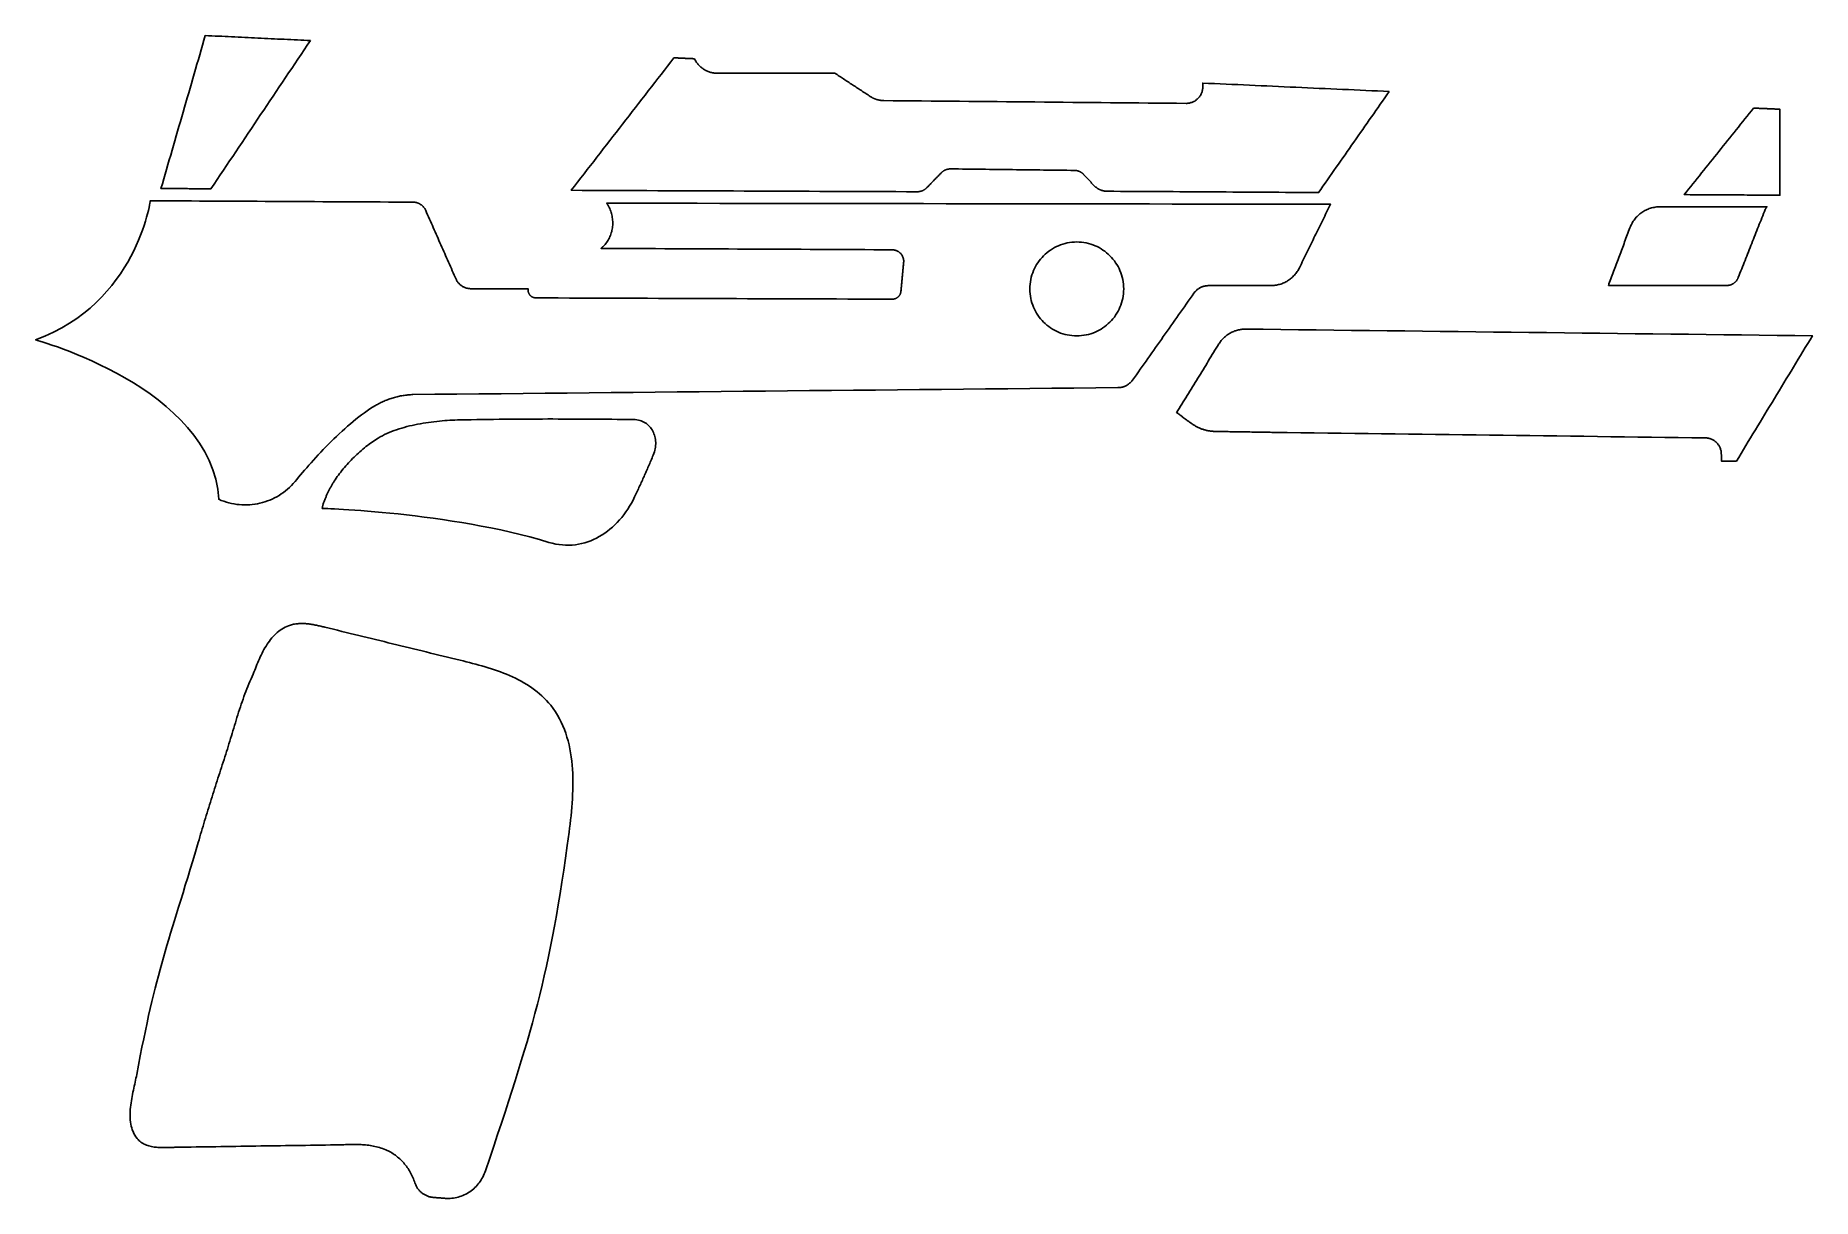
# Model space of a CAD drawing. Header units: millimetres. Extents: x 160 to 283, y -128 to -47.
import ezdxf

# ---------------------------------------------------------------- set-up
doc = ezdxf.new("R2010")
doc.units = ezdxf.units.MM

msp = doc.modelspace()

# ---------------------------------------------------------------- linework, layer by layer
for points in [[(179.055014, -47.449232), (178.826414, -47.43831), (178.597814, -47.427388), (178.369214, -47.416466), (178.140614, -47.405544), (177.912014, -47.394622), (177.683414, -47.3837), (177.454814, -47.372778), (177.226214, -47.361856), (176.997614, -47.350934), (176.769014, -47.340012), (176.540414, -47.32909), (176.311814, -47.318168), (176.083214, -47.307246), (175.854614, -47.296324), (175.626014, -47.285402), (175.397414, -47.27448), (175.168814, -47.263558), (174.940214, -47.252636), (174.711614, -47.241714), (174.483014, -47.230792), (174.254414, -47.21987), (174.025814, -47.208948), (173.797214, -47.198026), (173.568614, -47.187104), (173.340014, -47.176182), (173.111414, -47.16526), (172.882814, -47.154338), (172.654214, -47.143416), (172.425614, -47.132494), (172.197014, -47.121572), (171.968414, -47.11065), (171.739814, -47.099728), (171.643548, -47.43196), (171.547282, -47.764192), (171.451016, -48.096424), (171.35475, -48.428656), (171.258484, -48.760888), (171.162218, -49.09312), (171.065952, -49.425352), (170.969686, -49.757584), (170.87342, -50.089816), (170.777154, -50.422048), (170.680888, -50.75428), (170.584622, -51.086512), (170.488356, -51.418744), (170.39209, -51.750976), (170.295824, -52.083208), (170.199558, -52.41544), (170.103292, -52.747672), (170.007026, -53.079904), (169.91076, -53.412136), (169.814494, -53.744368), (169.718228, -54.0766), (169.621962, -54.408832), (169.525696, -54.741064), (169.42943, -55.073296), (169.333164, -55.405528), (169.236898, -55.73776), (169.140632, -56.069992), (169.044366, -56.402224), (168.9481, -56.734456), (168.851834, -57.066688), (168.755568, -57.39892), (168.659302, -57.731152), (168.76776, -57.73166), (168.876218, -57.732168), (168.984676, -57.732676), (169.093134, -57.733184), (169.201592, -57.733692), (169.31005, -57.7342), (169.418508, -57.734708), (169.526966, -57.735216), (169.635424, -57.735724), (169.743882, -57.736232), (169.85234, -57.73674), (169.960798, -57.737248), (170.069256, -57.737756), (170.177714, -57.738264), (170.286172, -57.738772), (170.39463, -57.73928), (170.503088, -57.739788), (170.611546, -57.740296), (170.720004, -57.740804), (170.828462, -57.741312), (170.93692, -57.74182), (171.045378, -57.742328), (171.153836, -57.742836), (171.262294, -57.743344), (171.370752, -57.743852), (171.47921, -57.74436), (171.587668, -57.744868), (171.696126, -57.745376), (171.804584, -57.745884), (171.913042, -57.746392), (172.0215, -57.7469), (172.129958, -57.747408), (172.346112, -57.425336), (172.562266, -57.103518), (172.77842, -56.7817), (172.994574, -56.459882), (173.210728, -56.138064), (173.426882, -55.815992), (173.643036, -55.494174), (173.85919, -55.172356), (174.075344, -54.850538), (174.291498, -54.528466), (174.507652, -54.206648), (174.723806, -53.88483), (174.93996, -53.563012), (175.156114, -53.241194), (175.372268, -52.919122), (175.588422, -52.597304), (175.804576, -52.275486), (176.02073, -51.953668), (176.236884, -51.631596), (176.453038, -51.309778), (176.669192, -50.98796), (176.885346, -50.666142), (177.1015, -50.344324), (177.317654, -50.022252), (177.533808, -49.700434), (177.749962, -49.378616), (177.966116, -49.056798), (178.18227, -48.734726), (178.398424, -48.412908), (178.614578, -48.09109), (178.830732, -47.769272)], [(254.026416, -50.987706), (253.62154, -50.969418), (253.216664, -50.95113), (252.811788, -50.932842), (252.406912, -50.914554), (252.002036, -50.896266), (251.59716, -50.877978), (251.192284, -50.85969), (250.787408, -50.841402), (250.382532, -50.823114), (249.977656, -50.804826), (249.57278, -50.786538), (249.167904, -50.76825), (248.763028, -50.749962), (248.358152, -50.731674), (247.953276, -50.713386), (247.5484, -50.695098), (247.143524, -50.67681), (246.738648, -50.658522), (246.333772, -50.640234), (245.928896, -50.621946), (245.52402, -50.603658), (245.119144, -50.58537), (244.714268, -50.567082), (244.309392, -50.548794), (243.904516, -50.530506), (243.49964, -50.512218), (243.094764, -50.49393), (242.689888, -50.475642), (242.285012, -50.457354), (241.880136, -50.439066), (241.47526, -50.420778), (241.070384, -50.40249), (241.070384, -50.410364), (241.070384, -50.418238), (241.070384, -50.426112), (241.070384, -50.433986), (241.070384, -50.44186), (241.070384, -50.449734), (241.070384, -50.457608), (241.070384, -50.465482), (241.070384, -50.473356), (241.070384, -50.48123), (241.070384, -50.489104), (241.070384, -50.496978), (241.070384, -50.504852), (241.070384, -50.512726), (241.070384, -50.5206), (241.070384, -50.528474), (241.070384, -50.536348), (241.070384, -50.544222), (241.070384, -50.552096), (241.070384, -50.55997), (241.070384, -50.567844), (241.070384, -50.575718), (241.070384, -50.583592), (241.070384, -50.591466), (241.070384, -50.59934), (241.070384, -50.607214), (241.070384, -50.615088), (241.070384, -50.622962), (241.070384, -50.630836), (241.070384, -50.63871), (241.070384, -50.646584), (241.070384, -50.654458), (241.06886, -50.714402), (241.064288, -50.773584), (241.056922, -50.83175), (241.046762, -50.8889), (241.033808, -50.945288), (241.01806, -51.000406), (240.999772, -51.054508), (240.978944, -51.10734), (240.955576, -51.158902), (240.929922, -51.20894), (240.901728, -51.257708), (240.871502, -51.304952), (240.83899, -51.350418), (240.804446, -51.39436), (240.76787, -51.436524), (240.729262, -51.47691), (240.688876, -51.515264), (240.646712, -51.551586), (240.60277, -51.585876), (240.55705, -51.618134), (240.509806, -51.64836), (240.461038, -51.6763), (240.410746, -51.7017), (240.359184, -51.724814), (240.306352, -51.745388), (240.25225, -51.763422), (240.196878, -51.778916), (240.14049, -51.791616), (240.083086, -51.801522), (240.02492, -51.808634), (239.965738, -51.812952), (239.905794, -51.814222), (239.249458, -51.808126), (238.593122, -51.80203), (237.936786, -51.795934), (237.28045, -51.789838), (236.624114, -51.783742), (235.967778, -51.777646), (235.311442, -51.77155), (234.655106, -51.765454), (233.99877, -51.759358), (233.342434, -51.753262), (232.686098, -51.747166), (232.029762, -51.74107), (231.373426, -51.734974), (230.71709, -51.728878), (230.060754, -51.722782), (229.404418, -51.716686), (228.748082, -51.71059), (228.091746, -51.704494), (227.43541, -51.698398), (226.779074, -51.692302), (226.122738, -51.686206), (225.466402, -51.68011), (224.810066, -51.674014), (224.15373, -51.667918), (223.497394, -51.661822), (222.841058, -51.655726), (222.184722, -51.64963), (221.528386, -51.643534), (220.87205, -51.637438), (220.215714, -51.631342), (219.559378, -51.625246), (218.903042, -51.61915), (218.871546, -51.618642), (218.84005, -51.617626), (218.808554, -51.615848), (218.777312, -51.613562), (218.74607, -51.610768), (218.714828, -51.607466), (218.68384, -51.603656), (218.652852, -51.599084), (218.621864, -51.594004), (218.59113, -51.588416), (218.560396, -51.58232), (218.529916, -51.575716), (218.499436, -51.568604), (218.46921, -51.56073), (218.439238, -51.552348), (218.409266, -51.543458), (218.379548, -51.53406), (218.34983, -51.524154), (218.320366, -51.51374), (218.291156, -51.502818), (218.2622, -51.491388), (218.233244, -51.47945), (218.204542, -51.467004), (218.176094, -51.45405), (218.1479, -51.440588), (218.11996, -51.426618), (218.092274, -51.41214), (218.064842, -51.397154), (218.037664, -51.38166), (218.01074, -51.365658), (217.98407, -51.349148), (217.957654, -51.33213), (217.880692, -51.281584), (217.80373, -51.231038), (217.726768, -51.180492), (217.649806, -51.129946), (217.572844, -51.0794), (217.495882, -51.028854), (217.41892, -50.978308), (217.341958, -50.927762), (217.264996, -50.877216), (217.188034, -50.82667), (217.111072, -50.776124), (217.03411, -50.725578), (216.957148, -50.675032), (216.880186, -50.624486), (216.803224, -50.57394), (216.726262, -50.523394), (216.6493, -50.472848), (216.572338, -50.422302), (216.495376, -50.371756), (216.418414, -50.32121), (216.341452, -50.270664), (216.26449, -50.220118), (216.187528, -50.169572), (216.110566, -50.119026), (216.033604, -50.06848), (215.956642, -50.017934), (215.87968, -49.967388), (215.802718, -49.916842), (215.725756, -49.866296), (215.648794, -49.81575), (215.571832, -49.765204), (215.49487, -49.714658), (215.239092, -49.714658), (214.983314, -49.714658), (214.727536, -49.714658), (214.471758, -49.714658), (214.21598, -49.714658), (213.960202, -49.714658), (213.704424, -49.714658), (213.448646, -49.714658), (213.192868, -49.714658), (212.93709, -49.714658), (212.681312, -49.714658), (212.425534, -49.714658), (212.169756, -49.714658), (211.913978, -49.714658), (211.6582, -49.714658), (211.402422, -49.714658), (211.146644, -49.714658), (210.890866, -49.714658), (210.635088, -49.714658), (210.37931, -49.714658), (210.123532, -49.714658), (209.867754, -49.714658), (209.611976, -49.714658), (209.356198, -49.714658), (209.10042, -49.714658), (208.844642, -49.714658), (208.588864, -49.714658), (208.333086, -49.714658), (208.077308, -49.714658), (207.82153, -49.714658), (207.565752, -49.714658), (207.309974, -49.714658), (207.245204, -49.713388), (207.181196, -49.709832), (207.117696, -49.70399), (207.054958, -49.695862), (206.992982, -49.685448), (206.931768, -49.672748), (206.871316, -49.658016), (206.811626, -49.640998), (206.752952, -49.621948), (206.69504, -49.600866), (206.638144, -49.577752), (206.582264, -49.55286), (206.5274, -49.525936), (206.473806, -49.497234), (206.421228, -49.466754), (206.36992, -49.434496), (206.319628, -49.40046), (206.270606, -49.364646), (206.222854, -49.327308), (206.176626, -49.288446), (206.131668, -49.247806), (206.088234, -49.205896), (206.04607, -49.162462), (206.00543, -49.117504), (205.966314, -49.071276), (205.928722, -49.023524), (205.892908, -48.974502), (205.858618, -48.92421), (205.826106, -48.872902), (205.795372, -48.820324), (205.766416, -48.76673), (205.739238, -48.711866), (205.694788, -48.709834), (205.650338, -48.707802), (205.605888, -48.70577), (205.561438, -48.703738), (205.516988, -48.701706), (205.472538, -48.699674), (205.428088, -48.697642), (205.383638, -48.69561), (205.339188, -48.693578), (205.294738, -48.691546), (205.250288, -48.689514), (205.205838, -48.687482), (205.161388, -48.68545), (205.116938, -48.683418), (205.072488, -48.681386), (205.028038, -48.679354), (204.983588, -48.677322), (204.939138, -48.67529), (204.894688, -48.673258), (204.850238, -48.671226), (204.805788, -48.669194), (204.761338, -48.667162), (204.716888, -48.66513), (204.672438, -48.663098), (204.627988, -48.661066), (204.583538, -48.659034), (204.539088, -48.657002), (204.494638, -48.65497), (204.450188, -48.652938), (204.405738, -48.650906), (204.361288, -48.648874), (204.316838, -48.646842), (204.093572, -48.934624), (203.870306, -49.222406), (203.64704, -49.510188), (203.423774, -49.79797), (203.200508, -50.085752), (202.977242, -50.373534), (202.753976, -50.661316), (202.53071, -50.949098), (202.307444, -51.23688), (202.084178, -51.524662), (201.860912, -51.812444), (201.637646, -52.100226), (201.41438, -52.388008), (201.191114, -52.67579), (200.967848, -52.963572), (200.744582, -53.251354), (200.521316, -53.539136), (200.29805, -53.826918), (200.074784, -54.1147), (199.851518, -54.402482), (199.628252, -54.690264), (199.404986, -54.978046), (199.18172, -55.265828), (198.958454, -55.55361), (198.735188, -55.841392), (198.511922, -56.129174), (198.288656, -56.416956), (198.06539, -56.704738), (197.842124, -56.99252), (197.618858, -57.280302), (197.395592, -57.568084), (197.172326, -57.855866), (197.924166, -57.858914), (198.676006, -57.861962), (199.427846, -57.86501), (200.179686, -57.868058), (200.931526, -57.871106), (201.683366, -57.874154), (202.435206, -57.877202), (203.187046, -57.88025), (203.938886, -57.883298), (204.690726, -57.886346), (205.442566, -57.889394), (206.194406, -57.892442), (206.946246, -57.89549), (207.698086, -57.898538), (208.449926, -57.901586), (209.201766, -57.904634), (209.953606, -57.907682), (210.705446, -57.91073), (211.457286, -57.913778), (212.209126, -57.916826), (212.960966, -57.919874), (213.712806, -57.922922), (214.464646, -57.92597), (215.216486, -57.929018), (215.968326, -57.932066), (216.720166, -57.935114), (217.472006, -57.938162), (218.223846, -57.94121), (218.975686, -57.944258), (219.727526, -57.947306), (220.479366, -57.950354), (221.231206, -57.953402), (221.25432, -57.953148), (221.277434, -57.952386), (221.300548, -57.951116), (221.323408, -57.949084), (221.346268, -57.946544), (221.368874, -57.943496), (221.39148, -57.93994), (221.414086, -57.935622), (221.436438, -57.930796), (221.458536, -57.925462), (221.480634, -57.91962), (221.502478, -57.91327), (221.524068, -57.906412), (221.545658, -57.898792), (221.566994, -57.890664), (221.588076, -57.882028), (221.608904, -57.872884), (221.629478, -57.863232), (221.649798, -57.853072), (221.669864, -57.842404), (221.689676, -57.831228), (221.709234, -57.819544), (221.728538, -57.807352), (221.747588, -57.794652), (221.766384, -57.781444), (221.784672, -57.767728), (221.802706, -57.753504), (221.820486, -57.739026), (221.838012, -57.72404), (221.85503, -57.708546), (221.871794, -57.692544), (221.88805, -57.676034), (221.919292, -57.643776), (221.950534, -57.611518), (221.981776, -57.57926), (222.013018, -57.547002), (222.04426, -57.514744), (222.075502, -57.482486), (222.106744, -57.450228), (222.137986, -57.41797), (222.169228, -57.385712), (222.20047, -57.353454), (222.231712, -57.321196), (222.262954, -57.288938), (222.294196, -57.25668), (222.325438, -57.224422), (222.35668, -57.192164), (222.387922, -57.159906), (222.419164, -57.127648), (222.450406, -57.09539), (222.481648, -57.063132), (222.51289, -57.030874), (222.544132, -56.998616), (222.575374, -56.966358), (222.606616, -56.9341), (222.637858, -56.901842), (222.6691, -56.869584), (222.700342, -56.837326), (222.731584, -56.805068), (222.762826, -56.77281), (222.794068, -56.740552), (222.82531, -56.708294), (222.856552, -56.676036), (222.887794, -56.643778), (222.904304, -56.627014), (222.921068, -56.610758), (222.93834, -56.59501), (222.955866, -56.57977), (222.9739, -56.565038), (222.992188, -56.550814), (223.01073, -56.537098), (223.02978, -56.52389), (223.049084, -56.51119), (223.068642, -56.498998), (223.088454, -56.487314), (223.10852, -56.476138), (223.12884, -56.46547), (223.149414, -56.45531), (223.170242, -56.445658), (223.191324, -56.436514), (223.21266, -56.427878), (223.23425, -56.41975), (223.256094, -56.412384), (223.277938, -56.405526), (223.300036, -56.399176), (223.322388, -56.393334), (223.34474, -56.388), (223.367346, -56.383428), (223.390206, -56.379364), (223.413066, -56.375808), (223.43618, -56.37276), (223.459294, -56.370474), (223.482408, -56.368696), (223.505776, -56.367426), (223.529144, -56.366918), (223.552512, -56.366918), (223.821498, -56.37022), (224.090484, -56.373522), (224.35947, -56.376824), (224.628456, -56.380126), (224.897442, -56.383428), (225.166428, -56.38673), (225.435414, -56.390032), (225.7044, -56.393334), (225.973386, -56.396636), (226.242372, -56.399938), (226.511358, -56.40324), (226.780344, -56.406542), (227.04933, -56.409844), (227.318316, -56.413146), (227.587302, -56.416448), (227.856288, -56.41975), (228.125274, -56.423052), (228.39426, -56.426354), (228.663246, -56.429656), (228.932232, -56.432958), (229.201218, -56.43626), (229.470204, -56.439562), (229.73919, -56.442864), (230.008176, -56.446166), (230.277162, -56.449468), (230.546148, -56.45277), (230.815134, -56.456072), (231.08412, -56.459374), (231.353106, -56.462676), (231.622092, -56.465978), (231.891078, -56.46928), (232.160064, -56.472582), (232.182416, -56.47309), (232.204768, -56.474106), (232.226866, -56.47563), (232.248964, -56.477916), (232.270808, -56.48071), (232.292652, -56.484012), (232.314496, -56.487822), (232.336086, -56.49214), (232.357422, -56.496966), (232.378758, -56.502554), (232.39984, -56.50865), (232.420922, -56.515254), (232.44175, -56.522366), (232.462324, -56.529986), (232.482644, -56.538114), (232.50271, -56.54675), (232.522522, -56.555894), (232.542334, -56.565546), (232.561892, -56.575706), (232.581196, -56.586374), (232.600246, -56.59755), (232.619042, -56.60898), (232.63733, -56.620918), (232.655364, -56.633364), (232.673144, -56.646318), (232.69067, -56.65978), (232.707942, -56.67375), (232.724706, -56.688228), (232.741216, -56.70296), (232.757472, -56.7182), (232.77322, -56.733948), (232.788714, -56.750204), (232.811066, -56.77408), (232.833418, -56.797956), (232.85577, -56.821832), (232.878122, -56.845708), (232.900474, -56.869584), (232.922826, -56.89346), (232.945178, -56.917336), (232.96753, -56.941212), (232.989882, -56.965088), (233.012234, -56.988964), (233.034586, -57.01284), (233.056938, -57.036716), (233.07929, -57.060592), (233.101642, -57.084468), (233.123994, -57.108344), (233.146346, -57.13222), (233.168698, -57.156096), (233.19105, -57.179972), (233.213402, -57.203848), (233.235754, -57.227724), (233.258106, -57.2516), (233.280458, -57.275476), (233.30281, -57.299352), (233.325162, -57.323228), (233.347514, -57.347104), (233.369866, -57.37098), (233.392218, -57.394856), (233.41457, -57.418732), (233.436922, -57.442608), (233.459274, -57.466484), (233.481626, -57.49036), (233.503978, -57.514236), (233.526584, -57.538112), (233.549952, -57.561226), (233.573828, -57.583578), (233.598212, -57.605422), (233.623104, -57.626504), (233.648504, -57.647078), (233.674412, -57.66689), (233.700574, -57.68594), (233.727244, -57.704228), (233.754422, -57.722008), (233.781854, -57.739026), (233.809794, -57.755282), (233.837988, -57.770776), (233.86669, -57.785508), (233.895646, -57.799478), (233.92511, -57.81294), (233.954828, -57.82564), (233.9848, -57.837578), (234.015026, -57.848754), (234.045506, -57.859168), (234.076494, -57.86882), (234.107736, -57.877456), (234.138978, -57.88533), (234.170474, -57.892442), (234.202224, -57.898792), (234.234228, -57.90438), (234.266486, -57.909206), (234.298744, -57.91327), (234.331256, -57.916318), (234.364022, -57.918604), (234.396788, -57.920128), (234.429554, -57.920636), (234.888532, -57.92343), (235.34751, -57.926224), (235.806488, -57.929018), (236.265466, -57.931812), (236.724444, -57.934606), (237.183422, -57.9374), (237.6424, -57.940194), (238.101378, -57.942988), (238.560356, -57.945782), (239.019334, -57.948576), (239.478312, -57.95137), (239.93729, -57.954164), (240.396268, -57.956958), (240.855246, -57.959752), (241.314224, -57.962546), (241.773202, -57.96534), (242.23218, -57.968134), (242.691158, -57.970928), (243.150136, -57.973722), (243.609114, -57.976516), (244.068092, -57.97931), (244.52707, -57.982104), (244.986048, -57.984898), (245.445026, -57.987692), (245.904004, -57.990486), (246.362982, -57.99328), (246.82196, -57.996074), (247.280938, -57.998868), (247.739916, -58.001662), (248.198894, -58.004456), (248.657872, -58.00725), (249.11685, -58.010044), (249.270266, -57.790842), (249.423682, -57.57164), (249.577098, -57.352438), (249.730514, -57.133236), (249.88393, -56.914034), (250.037346, -56.694832), (250.190762, -56.47563), (250.344178, -56.256428), (250.497594, -56.037226), (250.65101, -55.818024), (250.804426, -55.598822), (250.957842, -55.37962), (251.111258, -55.160418), (251.264674, -54.941216), (251.41809, -54.722014), (251.571506, -54.502812), (251.724922, -54.28361), (251.878338, -54.064408), (252.031754, -53.845206), (252.18517, -53.626004), (252.338586, -53.406802), (252.492002, -53.1876), (252.645418, -52.968398), (252.798834, -52.749196), (252.95225, -52.529994), (253.105666, -52.310792), (253.259082, -52.09159), (253.412498, -51.872388), (253.565914, -51.653186), (253.71933, -51.433984), (253.872746, -51.214782)], [(279.353772, -52.140104), (279.203404, -52.328064), (279.053036, -52.516024), (278.902668, -52.703984), (278.7523, -52.891944), (278.601932, -53.079904), (278.451564, -53.267864), (278.301196, -53.455824), (278.150828, -53.643784), (278.000714, -53.831744), (277.850346, -54.019704), (277.699978, -54.207664), (277.54961, -54.395624), (277.399242, -54.583584), (277.248874, -54.771544), (277.098506, -54.959504), (276.948138, -55.147464), (276.79777, -55.335424), (276.647402, -55.523384), (276.497034, -55.711344), (276.346666, -55.899304), (276.196298, -56.087264), (276.04593, -56.275224), (275.895562, -56.463184), (275.745194, -56.651144), (275.59508, -56.839104), (275.444712, -57.027064), (275.294344, -57.215024), (275.143976, -57.402984), (274.993608, -57.590944), (274.84324, -57.778904), (274.692872, -57.966864), (274.542504, -58.154824), (274.750276, -58.156094), (274.958048, -58.157364), (275.16582, -58.158634), (275.373592, -58.159904), (275.581364, -58.161174), (275.789136, -58.162444), (275.996908, -58.163714), (276.20468, -58.164984), (276.412452, -58.166254), (276.620224, -58.167524), (276.827996, -58.168794), (277.035768, -58.170064), (277.24354, -58.171334), (277.451312, -58.172604), (277.659084, -58.173874), (277.866856, -58.175144), (278.074628, -58.176414), (278.2824, -58.177684), (278.490172, -58.178954), (278.697944, -58.180224), (278.905716, -58.181494), (279.113488, -58.182764), (279.32126, -58.184034), (279.529032, -58.185304), (279.736804, -58.186574), (279.944576, -58.187844), (280.152348, -58.189114), (280.36012, -58.190384), (280.567892, -58.191654), (280.775664, -58.192924), (280.983436, -58.194194), (281.191208, -58.195464), (281.191208, -58.008774), (281.191208, -57.822084), (281.191208, -57.635394), (281.191208, -57.448704), (281.191208, -57.262014), (281.191208, -57.075324), (281.191208, -56.888634), (281.191208, -56.701944), (281.191208, -56.515254), (281.191208, -56.328564), (281.191208, -56.141874), (281.191208, -55.955184), (281.191208, -55.768494), (281.191208, -55.581804), (281.191208, -55.395114), (281.191208, -55.208424), (281.191208, -55.021734), (281.191208, -54.835044), (281.191208, -54.648354), (281.191208, -54.461664), (281.191208, -54.274974), (281.191208, -54.088284), (281.191208, -53.901594), (281.191208, -53.714904), (281.191208, -53.528214), (281.191208, -53.341524), (281.191208, -53.154834), (281.191208, -52.968144), (281.191208, -52.781454), (281.191208, -52.594764), (281.191208, -52.408074), (281.191208, -52.221384), (281.133804, -52.218844), (281.0764, -52.216304), (281.018996, -52.213764), (280.961592, -52.211224), (280.904188, -52.208684), (280.846784, -52.206144), (280.78938, -52.203604), (280.731976, -52.201064), (280.674572, -52.198524), (280.617168, -52.195984), (280.559764, -52.193444), (280.50236, -52.190904), (280.444956, -52.188364), (280.387552, -52.185824), (280.330148, -52.183284), (280.272744, -52.180744), (280.21534, -52.178204), (280.157936, -52.175664), (280.100532, -52.173124), (280.043128, -52.170584), (279.985724, -52.168044), (279.92832, -52.165504), (279.870916, -52.162964), (279.813512, -52.160424), (279.756108, -52.157884), (279.698704, -52.155344), (279.6413, -52.152804), (279.583896, -52.150264), (279.526492, -52.147724), (279.469088, -52.145184), (279.411684, -52.142644)], [(199.632316, -58.739532), (199.638412, -58.748422), (199.644508, -58.757312), (199.650604, -58.766202), (199.6567, -58.775092), (199.662796, -58.783982), (199.668892, -58.792872), (199.674734, -58.802016), (199.680576, -58.81116), (199.686418, -58.820304), (199.69226, -58.829448), (199.698102, -58.838592), (199.703944, -58.847736), (199.709786, -58.85688), (199.715374, -58.866024), (199.720962, -58.875422), (199.72655, -58.88482), (199.732138, -58.894218), (199.737726, -58.903616), (199.743314, -58.913014), (199.748648, -58.922412), (199.753982, -58.93181), (199.759316, -58.941462), (199.76465, -58.951114), (199.769984, -58.960766), (199.775064, -58.970418), (199.780144, -58.98007), (199.785224, -58.989722), (199.790304, -58.999628), (199.795384, -59.009534), (199.80021, -59.01944), (199.805036, -59.029346), (199.809862, -59.039252), (199.848724, -59.124596), (199.884538, -59.210956), (199.91705, -59.298078), (199.94626, -59.385962), (199.972168, -59.474608), (199.994774, -59.563762), (200.014078, -59.653424), (200.03008, -59.74334), (200.04278, -59.83351), (200.052178, -59.923934), (200.058274, -60.014358), (200.061068, -60.104782), (200.06056, -60.194952), (200.05675, -60.284868), (200.049384, -60.37453), (200.038716, -60.463684), (200.024746, -60.55233), (200.00722, -60.640468), (199.986392, -60.727844), (199.962008, -60.814458), (199.934322, -60.900056), (199.90308, -60.984638), (199.868536, -61.068204), (199.830436, -61.1505), (199.78878, -61.231526), (199.743822, -61.311028), (199.695308, -61.389006), (199.643238, -61.46546), (199.587612, -61.540136), (199.52843, -61.613034), (199.465692, -61.6839), (199.399398, -61.752734), (199.394826, -61.757306), (199.390254, -61.761878), (199.385682, -61.76645), (199.38111, -61.771022), (199.376538, -61.775594), (199.371966, -61.779912), (199.367394, -61.78423), (199.362568, -61.788548), (199.357742, -61.792866), (199.352916, -61.797184), (199.34809, -61.801502), (199.343264, -61.80582), (199.338438, -61.810138), (199.333612, -61.814456), (199.328786, -61.818774), (199.32396, -61.823092), (199.319134, -61.82741), (199.314308, -61.831728), (199.309482, -61.835792), (199.304656, -61.839856), (199.29983, -61.84392), (199.295004, -61.847984), (199.290178, -61.852048), (199.285352, -61.856112), (199.280526, -61.860176), (199.2757, -61.86424), (199.270874, -61.868304), (199.266048, -61.872368), (199.261222, -61.876432), (199.256396, -61.880496), (199.25157, -61.88456), (199.246744, -61.888624), (199.87895, -61.891672), (200.511156, -61.89472), (201.143362, -61.897768), (201.775568, -61.900816), (202.407774, -61.903864), (203.03998, -61.906912), (203.672186, -61.90996), (204.304392, -61.913008), (204.936598, -61.916056), (205.568804, -61.919104), (206.20101, -61.922152), (206.833216, -61.9252), (207.465422, -61.928248), (208.097628, -61.931296), (208.729834, -61.934344), (209.36204, -61.937392), (209.994246, -61.94044), (210.626452, -61.943488), (211.258658, -61.946536), (211.890864, -61.949584), (212.52307, -61.952632), (213.155276, -61.95568), (213.787482, -61.958728), (214.419688, -61.961776), (215.051894, -61.964824), (215.6841, -61.967872), (216.316306, -61.97092), (216.948512, -61.973968), (217.580718, -61.977016), (218.212924, -61.980064), (218.84513, -61.983112), (219.477336, -61.98616), (219.521532, -61.98743), (219.56522, -61.990986), (219.608146, -61.996828), (219.65031, -62.004702), (219.691458, -62.014862), (219.731844, -62.027054), (219.771214, -62.041278), (219.809568, -62.057534), (219.846906, -62.075568), (219.883228, -62.09538), (219.91828, -62.11697), (219.952062, -62.140338), (219.984574, -62.16523), (220.015816, -62.1919), (220.045534, -62.220094), (220.073728, -62.249558), (220.100398, -62.280546), (220.125544, -62.312804), (220.149166, -62.346332), (220.17101, -62.38113), (220.191076, -62.416944), (220.209364, -62.453774), (220.225874, -62.49162), (220.240352, -62.530482), (220.252798, -62.57036), (220.263212, -62.611), (220.271594, -62.652402), (220.277944, -62.694312), (220.282008, -62.736984), (220.283786, -62.780164), (220.283278, -62.823852), (220.28023, -62.868048), (220.274388, -62.930532), (220.268546, -62.993016), (220.262704, -63.0555), (220.256862, -63.117984), (220.25102, -63.180468), (220.245178, -63.242952), (220.239336, -63.305436), (220.233494, -63.36792), (220.227652, -63.430404), (220.22181, -63.492888), (220.215968, -63.555372), (220.210126, -63.617856), (220.204284, -63.68034), (220.198442, -63.742824), (220.1926, -63.805308), (220.186758, -63.867792), (220.180916, -63.930276), (220.175074, -63.99276), (220.169232, -64.055244), (220.16339, -64.117728), (220.157548, -64.180212), (220.151706, -64.242696), (220.145864, -64.30518), (220.140022, -64.367664), (220.13418, -64.430148), (220.128338, -64.492632), (220.122496, -64.555116), (220.116654, -64.6176), (220.110812, -64.680084), (220.10497, -64.742568), (220.099128, -64.805052), (220.093286, -64.867536), (220.089984, -64.896746), (220.085158, -64.925448), (220.079062, -64.953642), (220.071696, -64.981328), (220.06306, -65.008506), (220.053408, -65.034922), (220.042486, -65.06083), (220.030294, -65.08623), (220.017086, -65.110868), (220.002862, -65.134744), (219.987622, -65.157858), (219.971366, -65.18021), (219.954094, -65.2018), (219.935806, -65.222628), (219.916756, -65.24244), (219.89669, -65.26149), (219.875862, -65.279524), (219.854272, -65.296796), (219.83192, -65.313052), (219.808806, -65.328292), (219.78493, -65.342516), (219.760546, -65.35547), (219.7354, -65.367408), (219.709746, -65.37833), (219.683584, -65.387982), (219.65666, -65.396364), (219.629228, -65.40373), (219.601542, -65.409826), (219.573348, -65.414652), (219.544646, -65.417954), (219.51569, -65.419986), (219.48648, -65.420748), (218.712796, -65.417954), (217.939112, -65.41516), (217.165428, -65.412366), (216.391744, -65.409572), (215.61806, -65.406778), (214.844376, -65.403984), (214.070692, -65.40119), (213.297008, -65.398396), (212.523324, -65.395602), (211.74964, -65.392808), (210.975956, -65.390014), (210.202272, -65.38722), (209.428588, -65.384426), (208.654904, -65.381632), (207.88122, -65.378838), (207.107536, -65.376044), (206.333852, -65.37325), (205.560168, -65.370456), (204.786484, -65.367662), (204.0128, -65.364868), (203.239116, -65.362074), (202.465432, -65.35928), (201.691748, -65.356486), (200.918064, -65.353692), (200.14438, -65.350898), (199.370696, -65.348104), (198.597012, -65.34531), (197.823328, -65.342516), (197.049644, -65.339722), (196.27596, -65.336928), (195.502276, -65.334134), (194.728592, -65.33134), (194.700398, -65.330578), (194.672712, -65.328546), (194.64528, -65.325244), (194.618356, -65.320418), (194.59194, -65.314322), (194.566032, -65.306956), (194.540632, -65.298574), (194.51574, -65.288922), (194.491356, -65.278), (194.467734, -65.266062), (194.444874, -65.253108), (194.422522, -65.239138), (194.400932, -65.224152), (194.380104, -65.20815), (194.360038, -65.191132), (194.340988, -65.173098), (194.3227, -65.154302), (194.305428, -65.134744), (194.288918, -65.11417), (194.273424, -65.092834), (194.258946, -65.070736), (194.245484, -65.04813), (194.233038, -65.024762), (194.221862, -65.000632), (194.211702, -64.975994), (194.202812, -64.950848), (194.195192, -64.92494), (194.188588, -64.898524), (194.183254, -64.8716), (194.179444, -64.844422), (194.176904, -64.816736), (194.175634, -64.788796), (194.175634, -64.785748), (194.175634, -64.7827), (194.175634, -64.779652), (194.175634, -64.776604), (194.175634, -64.773556), (194.175634, -64.770508), (194.175634, -64.76746), (194.175634, -64.764412), (194.175634, -64.761364), (194.175634, -64.758316), (194.175634, -64.755268), (194.175634, -64.75222), (194.175634, -64.749172), (194.175634, -64.746124), (194.175634, -64.743076), (194.175634, -64.740028), (194.175634, -64.73698), (194.175634, -64.733932), (194.175634, -64.730884), (194.175634, -64.727836), (194.175634, -64.724788), (194.175634, -64.72174), (194.175634, -64.718692), (194.175634, -64.715644), (194.175634, -64.712596), (194.175634, -64.709548), (194.175634, -64.7065), (194.175634, -64.703452), (194.175634, -64.700404), (194.175634, -64.697356), (194.175634, -64.694308), (194.175634, -64.69126), (194.051428, -64.69126), (193.927222, -64.69126), (193.803016, -64.69126), (193.67881, -64.69126), (193.554604, -64.69126), (193.430398, -64.69126), (193.306192, -64.69126), (193.181986, -64.69126), (193.05778, -64.69126), (192.933574, -64.69126), (192.809368, -64.69126), (192.685162, -64.69126), (192.560956, -64.69126), (192.43675, -64.69126), (192.312544, -64.69126), (192.188338, -64.69126), (192.064132, -64.69126), (191.939926, -64.69126), (191.81572, -64.69126), (191.691514, -64.69126), (191.567308, -64.69126), (191.443102, -64.69126), (191.318896, -64.69126), (191.19469, -64.69126), (191.070484, -64.69126), (190.946278, -64.69126), (190.822072, -64.69126), (190.697866, -64.69126), (190.57366, -64.69126), (190.449454, -64.69126), (190.325248, -64.69126), (190.201042, -64.69126), (190.159894, -64.690498), (190.119, -64.688212), (190.07836, -64.684656), (190.038228, -64.679576), (189.99835, -64.673226), (189.95898, -64.665352), (189.919864, -64.656208), (189.881256, -64.64554), (189.843156, -64.633602), (189.805564, -64.620394), (189.76848, -64.605916), (189.731904, -64.590168), (189.69609, -64.57315), (189.660784, -64.554862), (189.62624, -64.535558), (189.592458, -64.514984), (189.559438, -64.49314), (189.52718, -64.47028), (189.495684, -64.44615), (189.46495, -64.421004), (189.434978, -64.394842), (189.406022, -64.367664), (189.378082, -64.339216), (189.350904, -64.309752), (189.324742, -64.279272), (189.299596, -64.24803), (189.275466, -64.215772), (189.252606, -64.182498), (189.230762, -64.148208), (189.210188, -64.113156), (189.19063, -64.077088), (189.172342, -64.040258), (189.106302, -63.890652), (189.040262, -63.741046), (188.974222, -63.59144), (188.908182, -63.441834), (188.842142, -63.292228), (188.776102, -63.142622), (188.710062, -62.993016), (188.644022, -62.84341), (188.577982, -62.693804), (188.511942, -62.544198), (188.445902, -62.394592), (188.379862, -62.244986), (188.313822, -62.09538), (188.247782, -61.945774), (188.181742, -61.796168), (188.115702, -61.646562), (188.049662, -61.496956), (187.983622, -61.34735), (187.917582, -61.197744), (187.851542, -61.048138), (187.785502, -60.898532), (187.719462, -60.748926), (187.653422, -60.59932), (187.587382, -60.449714), (187.521342, -60.300108), (187.455302, -60.150502), (187.389262, -60.000896), (187.323222, -59.85129), (187.257182, -59.701684), (187.191142, -59.552078), (187.125102, -59.402472), (187.059062, -59.252866), (187.044076, -59.220608), (187.028074, -59.189112), (187.011056, -59.158378), (186.993022, -59.128406), (186.973718, -59.099196), (186.953652, -59.070748), (186.93257, -59.043062), (186.910472, -59.016392), (186.887612, -58.990484), (186.863736, -58.965592), (186.839098, -58.941462), (186.813698, -58.918348), (186.787536, -58.895996), (186.760612, -58.87466), (186.732926, -58.85434), (186.704478, -58.835036), (186.675522, -58.816748), (186.645804, -58.799476), (186.615578, -58.78322), (186.584844, -58.76798), (186.553348, -58.75401), (186.521344, -58.741056), (186.488832, -58.729372), (186.456066, -58.718704), (186.422792, -58.709306), (186.38901, -58.700924), (186.354974, -58.693812), (186.32043, -58.68797), (186.285632, -58.683398), (186.25058, -58.680096), (186.215274, -58.678064), (186.179714, -58.677302), (185.608976, -58.674254), (185.038238, -58.671206), (184.4675, -58.668158), (183.896762, -58.66511), (183.326024, -58.662062), (182.755286, -58.659014), (182.184548, -58.655966), (181.61381, -58.652918), (181.043072, -58.64987), (180.472334, -58.646822), (179.901596, -58.643774), (179.330858, -58.640726), (178.76012, -58.637678), (178.189382, -58.63463), (177.618644, -58.631582), (177.047906, -58.628534), (176.477168, -58.625486), (175.90643, -58.622438), (175.335692, -58.61939), (174.764954, -58.616342), (174.194216, -58.613294), (173.623478, -58.610246), (173.05274, -58.607198), (172.482002, -58.60415), (171.911264, -58.601102), (171.340526, -58.598054), (170.769788, -58.595006), (170.19905, -58.591958), (169.628312, -58.58891), (169.057574, -58.585862), (168.486836, -58.582814), (167.916098, -58.579766), (167.91305, -58.60034), (167.903652, -58.660284), (167.886888, -58.757566), (167.861742, -58.890154), (167.827198, -59.055762), (167.782494, -59.252358), (167.726614, -59.477656), (167.658542, -59.729878), (167.577262, -60.006484), (167.482012, -60.305696), (167.371776, -60.624974), (167.245792, -60.96254), (167.103044, -61.316108), (166.942516, -61.683646), (166.763192, -62.062868), (166.56431, -62.451742), (166.344854, -62.848236), (166.103808, -63.250064), (165.840156, -63.655194), (165.553136, -64.06134), (165.241732, -64.46647), (164.905182, -64.868552), (164.542216, -65.2653), (164.152072, -65.654682), (163.733988, -66.034412), (163.286694, -66.402458), (162.809428, -66.756788), (162.301174, -67.095116), (161.76117, -67.41541), (161.1884, -67.715384), (160.581848, -67.99326), (159.940498, -68.246498), (159.976058, -68.256404), (160.079436, -68.286122), (160.24606, -68.335906), (160.471612, -68.405756), (160.75152, -68.49618), (161.081466, -68.606924), (161.456878, -68.738496), (161.873438, -68.89115), (162.326828, -69.064886), (162.812476, -69.259958), (163.32581, -69.47662), (163.862512, -69.714872), (164.418264, -69.974968), (164.988494, -70.257162), (165.568884, -70.561708), (166.154862, -70.888606), (166.741856, -71.23811), (167.325802, -71.610474), (167.902128, -72.005952), (168.466262, -72.424544), (169.013886, -72.866758), (169.540428, -73.33234), (170.04157, -73.821798), (170.512994, -74.335132), (170.950128, -74.87285), (171.3484, -75.434698), (171.703492, -76.021184), (172.011086, -76.632308), (172.26661, -77.268578), (172.465746, -77.92974), (172.603922, -78.616302), (172.67682, -79.328264), (172.85081, -79.400908), (173.026578, -79.465932), (173.203616, -79.523336), (173.381924, -79.57312), (173.561248, -79.615538), (173.741334, -79.650336), (173.921928, -79.677768), (174.10303, -79.697834), (174.284132, -79.710534), (174.465234, -79.715868), (174.646082, -79.71409), (174.826422, -79.704946), (175.006, -79.68869), (175.184562, -79.665322), (175.361854, -79.635096), (175.537622, -79.597758), (175.711866, -79.553562), (175.884332, -79.502254), (176.054512, -79.444088), (176.222406, -79.379318), (176.38776, -79.30769), (176.55032, -79.229204), (176.710086, -79.144114), (176.86655, -79.05242), (177.019712, -78.954122), (177.169064, -78.84922), (177.314606, -78.737968), (177.456084, -78.620366), (177.593244, -78.49616), (177.725832, -78.365858), (177.853594, -78.229206), (177.97653, -78.086204), (178.097434, -77.9399), (178.224434, -77.788008), (178.357022, -77.631036), (178.495198, -77.469238), (178.638454, -77.303122), (178.78679, -77.133196), (178.939698, -76.959714), (179.097178, -76.783438), (179.258722, -76.604622), (179.42433, -76.42352), (179.593494, -76.240894), (179.766214, -76.056998), (179.941982, -75.87234), (180.120798, -75.687428), (180.302408, -75.50277), (180.486304, -75.31862), (180.672486, -75.135486), (180.8607, -74.953876), (181.050438, -74.774044), (181.2417, -74.596498), (181.434232, -74.421746), (181.62778, -74.250296), (181.821836, -74.082656), (182.0164, -73.91908), (182.211218, -73.760076), (182.406036, -73.606152), (182.6006, -73.457562), (182.794656, -73.315068), (182.98795, -73.178924), (183.180228, -73.049384), (183.370982, -72.92721), (183.560212, -72.812656), (183.634888, -72.76973), (183.710326, -72.72782), (183.786272, -72.68718), (183.862726, -72.64781), (183.939688, -72.609456), (184.017158, -72.572372), (184.095136, -72.536558), (184.173622, -72.502014), (184.252616, -72.468486), (184.332118, -72.436228), (184.412128, -72.40524), (184.492392, -72.375522), (184.573164, -72.347074), (184.654444, -72.319896), (184.735978, -72.293988), (184.81802, -72.26935), (184.900316, -72.245982), (184.98312, -72.22363), (185.066178, -72.202548), (185.14949, -72.182736), (185.233056, -72.164194), (185.31713, -72.146922), (185.401458, -72.13092), (185.48604, -72.116188), (185.570876, -72.10298), (185.655966, -72.091042), (185.74131, -72.080374), (185.826654, -72.070976), (185.912252, -72.062848), (185.998104, -72.05599), (186.08421, -72.050402), (186.170316, -72.046084), (187.701428, -72.031098), (189.23254, -72.016112), (190.763652, -72.001126), (192.294764, -71.98614), (193.825876, -71.971154), (195.356988, -71.956168), (196.8881, -71.941182), (198.419212, -71.926196), (199.950324, -71.91121), (201.481436, -71.896224), (203.012548, -71.881238), (204.54366, -71.866252), (206.074772, -71.851266), (207.605884, -71.83628), (209.136996, -71.821294), (210.668108, -71.806308), (212.19922, -71.791322), (213.730332, -71.776336), (215.261444, -71.76135), (216.792556, -71.746364), (218.323668, -71.731378), (219.85478, -71.716392), (221.385892, -71.701406), (222.917004, -71.68642), (224.448116, -71.671434), (225.979228, -71.656448), (227.51034, -71.641462), (229.041452, -71.626476), (230.572564, -71.61149), (232.103676, -71.596504), (233.634788, -71.581518), (235.1659, -71.566532), (235.204, -71.566278), (235.241846, -71.564754), (235.279438, -71.562214), (235.31703, -71.558404), (235.354368, -71.553578), (235.391452, -71.547736), (235.428282, -71.540624), (235.464604, -71.532496), (235.500672, -71.523352), (235.536486, -71.513192), (235.571792, -71.502016), (235.606844, -71.489824), (235.641388, -71.476616), (235.675678, -71.462392), (235.70946, -71.447152), (235.742734, -71.430896), (235.7755, -71.413624), (235.807758, -71.395336), (235.839508, -71.376286), (235.87075, -71.35622), (235.90123, -71.335138), (235.931202, -71.313294), (235.960666, -71.290434), (235.989368, -71.266812), (236.017308, -71.242174), (236.04474, -71.216774), (236.07141, -71.190358), (236.097318, -71.16318), (236.122464, -71.13524), (236.146848, -71.106538), (236.17047, -71.07682), (236.19333, -71.04634), (236.32668, -70.857364), (236.46003, -70.668388), (236.59338, -70.479412), (236.72673, -70.290436), (236.86008, -70.10146), (236.99343, -69.912484), (237.12678, -69.723508), (237.26013, -69.534532), (237.39348, -69.345556), (237.52683, -69.15658), (237.66018, -68.967604), (237.79353, -68.778628), (237.92688, -68.589652), (238.06023, -68.400676), (238.19358, -68.2117), (238.32693, -68.022724), (238.46028, -67.833748), (238.59363, -67.644772), (238.72698, -67.455796), (238.86033, -67.26682), (238.99368, -67.077844), (239.12703, -66.888868), (239.26038, -66.699892), (239.39373, -66.510916), (239.52708, -66.32194), (239.66043, -66.132964), (239.79378, -65.943988), (239.92713, -65.755012), (240.06048, -65.566036), (240.19383, -65.37706), (240.32718, -65.188084), (240.46053, -64.999108), (240.482882, -64.969136), (240.505996, -64.939926), (240.530126, -64.911478), (240.555018, -64.883792), (240.580418, -64.856868), (240.60658, -64.830706), (240.633504, -64.80556), (240.66119, -64.781176), (240.689384, -64.757808), (240.71834, -64.735202), (240.747804, -64.713358), (240.777776, -64.69253), (240.80851, -64.672464), (240.839752, -64.653414), (240.871502, -64.63538), (240.90376, -64.618108), (240.936526, -64.601852), (240.9698, -64.586612), (241.003582, -64.572388), (241.037618, -64.558926), (241.072162, -64.54648), (241.10696, -64.53505), (241.142266, -64.524636), (241.177826, -64.515238), (241.21364, -64.506856), (241.249708, -64.49949), (241.28603, -64.493394), (241.322606, -64.488314), (241.359436, -64.48425), (241.39652, -64.481202), (241.433858, -64.479424), (241.47145, -64.478662), (241.606578, -64.478662), (241.741706, -64.478662), (241.876834, -64.478662), (242.011962, -64.478662), (242.14709, -64.478662), (242.282218, -64.478662), (242.417346, -64.478662), (242.552474, -64.478662), (242.687602, -64.478662), (242.82273, -64.478662), (242.957858, -64.478662), (243.092986, -64.478662), (243.228114, -64.478662), (243.363242, -64.478662), (243.49837, -64.478662), (243.633498, -64.478662), (243.768626, -64.478662), (243.903754, -64.478662), (244.038882, -64.478662), (244.17401, -64.478662), (244.309138, -64.478662), (244.444266, -64.478662), (244.579394, -64.478662), (244.714522, -64.478662), (244.84965, -64.478662), (244.984778, -64.478662), (245.119906, -64.478662), (245.255034, -64.478662), (245.390162, -64.478662), (245.52529, -64.478662), (245.660418, -64.478662), (245.795546, -64.478662), (245.874794, -64.477138), (245.953534, -64.47282), (246.031766, -64.465962), (246.109236, -64.45631), (246.186198, -64.443864), (246.262398, -64.428878), (246.337836, -64.411352), (246.412258, -64.391286), (246.485918, -64.36868), (246.558562, -64.343534), (246.63019, -64.315848), (246.700548, -64.285876), (246.76989, -64.253364), (246.837962, -64.218566), (246.904764, -64.181482), (246.970296, -64.142112), (247.034304, -64.100456), (247.097042, -64.056768), (247.158256, -64.010794), (247.217692, -63.962788), (247.275604, -63.91275), (247.331738, -63.86068), (247.386348, -63.806578), (247.438926, -63.750444), (247.489726, -63.692278), (247.538748, -63.632334), (247.585738, -63.570612), (247.630696, -63.507112), (247.673368, -63.441834), (247.714008, -63.374778), (247.752362, -63.305944), (247.78843, -63.235332), (247.855994, -63.09741), (247.923558, -62.959488), (247.991122, -62.821566), (248.058686, -62.683644), (248.12625, -62.545722), (248.193814, -62.4078), (248.261378, -62.269878), (248.328942, -62.131956), (248.396506, -61.994034), (248.46407, -61.856112), (248.531634, -61.71819), (248.599198, -61.580268), (248.666762, -61.442346), (248.734326, -61.304424), (248.80189, -61.166502), (248.869454, -61.02858), (248.937018, -60.890658), (249.004582, -60.752736), (249.072146, -60.614814), (249.13971, -60.476892), (249.207274, -60.33897), (249.274838, -60.201048), (249.342402, -60.063126), (249.409966, -59.925204), (249.47753, -59.787282), (249.545094, -59.64936), (249.612658, -59.511438), (249.680222, -59.373516), (249.747786, -59.235594), (249.81535, -59.097672), (249.882914, -58.95975), (249.950478, -58.821828), (248.378472, -58.819542), (246.806466, -58.817256), (245.23446, -58.81497), (243.662454, -58.812684), (242.090448, -58.810398), (240.518442, -58.808112), (238.946436, -58.805826), (237.37443, -58.80354), (235.802424, -58.801254), (234.230418, -58.798968), (232.658412, -58.796682), (231.086406, -58.794396), (229.5144, -58.79211), (227.942394, -58.789824), (226.370388, -58.787538), (224.798382, -58.785252), (223.226376, -58.782966), (221.65437, -58.78068), (220.082364, -58.778394), (218.510358, -58.776108), (216.938352, -58.773822), (215.366346, -58.771536), (213.79434, -58.76925), (212.222334, -58.766964), (210.650328, -58.764678), (209.078322, -58.762392), (207.506316, -58.760106), (205.93431, -58.75782), (204.362304, -58.755534), (202.790298, -58.753248), (201.218292, -58.750962)], [(272.866612, -58.997088), (272.778982, -58.998866), (272.69186, -59.003946), (272.6055, -59.012328), (272.519902, -59.024012), (272.43532, -59.038744), (272.351754, -59.056778), (272.269204, -59.07786), (272.18767, -59.10199), (272.107406, -59.129168), (272.028412, -59.15914), (271.950688, -59.19216), (271.874488, -59.227974), (271.799558, -59.266582), (271.726406, -59.307984), (271.654778, -59.351926), (271.584928, -59.398662), (271.516856, -59.447938), (271.450562, -59.499754), (271.3863, -59.553856), (271.32407, -59.610498), (271.263872, -59.669426), (271.205706, -59.73064), (271.149826, -59.79414), (271.096232, -59.859926), (271.045178, -59.927744), (270.99641, -59.997848), (270.950182, -60.069984), (270.906748, -60.144152), (270.865854, -60.220098), (270.827754, -60.298076), (270.792448, -60.377832), (270.76019, -60.459366), (270.71447, -60.581286), (270.669004, -60.703206), (270.623284, -60.825126), (270.577818, -60.947046), (270.532098, -61.068966), (270.486632, -61.190886), (270.440912, -61.312806), (270.395192, -61.434726), (270.349726, -61.556646), (270.304006, -61.678566), (270.25854, -61.800486), (270.21282, -61.922406), (270.1671, -62.044326), (270.121634, -62.166246), (270.075914, -62.288166), (270.030448, -62.410086), (269.984728, -62.532006), (269.939008, -62.653926), (269.893542, -62.775846), (269.847822, -62.897766), (269.802356, -63.019686), (269.756636, -63.141606), (269.710916, -63.263526), (269.66545, -63.385446), (269.61973, -63.507366), (269.574264, -63.629286), (269.528544, -63.751206), (269.482824, -63.873126), (269.437358, -63.995046), (269.391638, -64.116966), (269.346172, -64.238886), (269.300452, -64.360806), (269.29969, -64.364108), (269.298928, -64.36741), (269.298166, -64.370712), (269.297404, -64.374014), (269.296642, -64.377316), (269.29588, -64.380618), (269.295118, -64.38392), (269.294356, -64.387222), (269.293594, -64.390524), (269.292832, -64.393826), (269.29207, -64.397128), (269.291308, -64.40043), (269.290546, -64.403732), (269.289784, -64.407034), (269.289022, -64.410336), (269.28826, -64.413638), (269.287498, -64.41694), (269.286736, -64.420242), (269.285974, -64.423544), (269.285212, -64.426846), (269.28445, -64.430148), (269.283688, -64.43345), (269.282926, -64.436752), (269.282164, -64.440054), (269.281402, -64.443356), (269.28064, -64.446658), (269.279878, -64.44996), (269.279116, -64.453262), (269.278354, -64.456564), (269.277592, -64.459866), (269.27683, -64.463168), (269.276068, -64.46647), (269.533116, -64.46647), (269.790164, -64.46647), (270.047212, -64.46647), (270.30426, -64.46647), (270.561308, -64.46647), (270.818356, -64.46647), (271.075404, -64.46647), (271.332452, -64.46647), (271.5895, -64.46647), (271.846548, -64.46647), (272.103596, -64.46647), (272.360644, -64.46647), (272.617692, -64.46647), (272.87474, -64.46647), (273.131788, -64.46647), (273.388836, -64.46647), (273.645884, -64.46647), (273.902932, -64.46647), (274.15998, -64.46647), (274.417028, -64.46647), (274.674076, -64.46647), (274.931124, -64.46647), (275.188172, -64.46647), (275.44522, -64.46647), (275.702268, -64.46647), (275.959316, -64.46647), (276.216364, -64.46647), (276.473412, -64.46647), (276.73046, -64.46647), (276.987508, -64.46647), (277.244556, -64.46647), (277.501604, -64.46647), (277.534878, -64.465708), (277.567898, -64.463676), (277.600664, -64.460374), (277.633176, -64.455802), (277.66518, -64.44996), (277.69693, -64.442848), (277.728172, -64.43472), (277.75916, -64.425322), (277.78964, -64.414908), (277.819612, -64.403224), (277.849076, -64.390524), (277.878032, -64.376808), (277.906226, -64.361822), (277.933912, -64.34582), (277.960836, -64.328802), (277.987252, -64.310768), (278.012906, -64.291718), (278.037798, -64.271906), (278.061928, -64.251078), (278.085296, -64.229234), (278.107902, -64.206628), (278.129746, -64.183006), (278.150574, -64.158622), (278.17064, -64.133476), (278.18969, -64.107568), (278.207724, -64.080644), (278.224996, -64.052958), (278.241252, -64.02451), (278.256238, -63.995554), (278.270208, -63.965836), (278.283162, -63.935356), (278.2951, -63.904114), (278.35352, -63.75654), (278.41194, -63.608966), (278.47036, -63.461392), (278.52878, -63.313818), (278.5872, -63.166244), (278.64562, -63.01867), (278.70404, -62.871096), (278.76246, -62.723522), (278.82088, -62.575948), (278.8793, -62.428374), (278.93772, -62.2808), (278.99614, -62.133226), (279.05456, -61.985652), (279.11298, -61.838078), (279.1714, -61.690504), (279.22982, -61.54293), (279.28824, -61.395356), (279.34666, -61.247782), (279.40508, -61.100208), (279.4635, -60.952634), (279.52192, -60.80506), (279.58034, -60.657486), (279.63876, -60.509912), (279.69718, -60.362338), (279.7556, -60.214764), (279.81402, -60.06719), (279.87244, -59.919616), (279.93086, -59.772042), (279.98928, -59.624468), (280.0477, -59.476894), (280.10612, -59.32932), (280.16454, -59.181746), (280.16835, -59.175904), (280.17216, -59.170062), (280.175716, -59.16422), (280.179526, -59.158378), (280.183336, -59.152536), (280.187146, -59.146694), (280.190702, -59.140852), (280.194512, -59.13501), (280.198322, -59.129168), (280.202132, -59.123326), (280.205942, -59.117484), (280.209498, -59.111642), (280.213308, -59.1058), (280.217118, -59.099958), (280.220928, -59.094116), (280.224484, -59.088274), (280.228294, -59.082432), (280.232104, -59.07659), (280.235914, -59.070748), (280.239724, -59.064906), (280.24328, -59.059064), (280.24709, -59.053222), (280.2509, -59.04738), (280.25471, -59.041538), (280.25852, -59.035696), (280.262076, -59.029854), (280.265886, -59.024012), (280.269696, -59.01817), (280.273506, -59.012328), (280.277062, -59.006486), (280.280872, -59.000644), (280.284682, -58.994802), (280.053034, -58.994802), (279.821386, -58.994802), (279.589738, -58.994802), (279.35809, -58.994802), (279.126442, -58.994802), (278.894794, -58.994802), (278.663146, -58.994802), (278.431498, -58.994802), (278.19985, -58.994802), (277.968202, -58.994802), (277.736554, -58.994802), (277.504906, -58.994802), (277.273258, -58.994802), (277.04161, -58.994802), (276.809962, -58.994802), (276.578314, -58.994802), (276.346666, -58.994802), (276.115018, -58.994802), (275.88337, -58.994802), (275.651722, -58.994802), (275.420074, -58.994802), (275.188426, -58.994802), (274.956778, -58.994802), (274.72513, -58.994802), (274.493482, -58.994802), (274.261834, -58.994802), (274.030186, -58.994802), (273.798538, -58.994802), (273.56689, -58.994802), (273.335242, -58.994802), (273.103594, -58.994802)], [(235.57357, -64.707516), (235.569252, -64.87541), (235.556552, -65.041018), (235.535724, -65.20434), (235.507022, -65.364868), (235.4707, -65.522602), (235.426758, -65.677288), (235.37545, -65.828672), (235.31703, -65.976754), (235.251752, -66.12128), (235.179616, -66.261996), (235.10113, -66.398648), (235.016294, -66.530982), (234.925362, -66.658744), (234.828588, -66.781934), (234.725972, -66.900298), (234.618022, -67.013582), (234.504738, -67.121532), (234.386374, -67.224148), (234.263184, -67.320922), (234.135422, -67.411854), (234.003088, -67.49669), (233.866436, -67.575176), (233.72572, -67.647312), (233.581194, -67.71259), (233.433112, -67.77101), (233.281728, -67.822318), (233.127042, -67.86626), (232.969308, -67.902582), (232.80878, -67.931284), (232.645458, -67.952112), (232.47985, -67.964812), (232.311956, -67.96913), (232.144062, -67.964812), (231.978454, -67.952112), (231.815132, -67.931284), (231.654604, -67.902582), (231.49687, -67.86626), (231.342184, -67.822318), (231.190546, -67.77101), (231.042464, -67.71259), (230.897938, -67.647312), (230.757222, -67.575176), (230.62057, -67.49669), (230.488236, -67.411854), (230.360474, -67.320922), (230.237284, -67.224148), (230.11892, -67.121532), (230.005636, -67.013582), (229.897686, -66.900298), (229.79507, -66.781934), (229.698296, -66.658744), (229.607364, -66.530982), (229.522528, -66.398648), (229.444042, -66.261996), (229.371906, -66.12128), (229.306628, -65.976754), (229.248208, -65.828672), (229.1969, -65.677288), (229.152958, -65.522602), (229.116636, -65.364868), (229.087934, -65.20434), (229.067106, -65.041018), (229.054406, -64.87541), (229.050088, -64.707516), (229.054406, -64.539622), (229.067106, -64.374014), (229.087934, -64.210692), (229.116636, -64.050164), (229.152958, -63.89243), (229.1969, -63.737744), (229.248208, -63.586106), (229.306628, -63.438024), (229.371906, -63.293498), (229.444042, -63.152782), (229.522528, -63.01613), (229.607364, -62.883796), (229.698296, -62.756034), (229.79507, -62.632844), (229.897686, -62.51448), (230.005636, -62.401196), (230.11892, -62.293246), (230.237284, -62.19063), (230.360474, -62.093856), (230.488236, -62.002924), (230.62057, -61.918088), (230.757222, -61.839602), (230.897938, -61.767466), (231.042464, -61.702188), (231.190546, -61.643768), (231.342184, -61.59246), (231.49687, -61.548518), (231.654604, -61.512196), (231.815132, -61.483494), (231.978454, -61.462666), (232.144062, -61.449966), (232.311956, -61.445648), (232.47985, -61.449966), (232.645458, -61.462666), (232.80878, -61.483494), (232.969308, -61.512196), (233.127042, -61.548518), (233.281728, -61.59246), (233.433112, -61.643768), (233.581194, -61.702188), (233.72572, -61.767466), (233.866436, -61.839602), (234.003088, -61.918088), (234.135422, -62.002924), (234.263184, -62.093856), (234.386374, -62.19063), (234.504738, -62.293246), (234.618022, -62.401196), (234.725972, -62.51448), (234.828588, -62.632844), (234.925362, -62.756034), (235.016294, -62.883796), (235.10113, -63.01613), (235.179616, -63.152782), (235.251752, -63.293498), (235.31703, -63.438024), (235.37545, -63.586106), (235.426758, -63.737744), (235.4707, -63.89243), (235.507022, -64.050164), (235.535724, -64.210692), (235.556552, -64.374014), (235.569252, -64.539622)], [(239.250474, -73.313036), (239.342422, -73.16343), (239.43437, -73.013824), (239.526318, -72.864218), (239.618266, -72.714612), (239.710214, -72.565006), (239.802162, -72.4154), (239.89411, -72.265794), (239.986058, -72.116188), (240.078006, -71.966582), (240.169954, -71.816976), (240.261902, -71.66737), (240.35385, -71.517764), (240.445798, -71.368158), (240.537746, -71.218552), (240.629694, -71.068946), (240.721642, -70.91934), (240.81359, -70.769734), (240.905538, -70.620128), (240.997486, -70.470522), (241.089434, -70.320916), (241.181382, -70.17131), (241.27333, -70.021704), (241.365278, -69.872098), (241.457226, -69.722492), (241.549174, -69.572886), (241.641122, -69.42328), (241.73307, -69.273674), (241.825018, -69.124068), (241.916966, -68.974462), (242.008914, -68.824856), (242.100862, -68.67525), (242.19281, -68.525644), (242.230402, -68.466462), (242.269772, -68.408804), (242.31092, -68.35267), (242.353592, -68.29806), (242.397788, -68.244974), (242.443508, -68.193666), (242.490752, -68.143882), (242.53952, -68.095876), (242.589812, -68.049394), (242.641374, -68.00469), (242.694206, -67.96151), (242.748308, -67.920108), (242.80368, -67.880484), (242.860322, -67.842638), (242.91798, -67.80657), (242.976908, -67.772534), (243.036852, -67.740276), (243.097812, -67.71005), (243.159534, -67.681602), (243.222272, -67.655186), (243.285772, -67.630802), (243.350034, -67.608196), (243.415058, -67.587622), (243.480844, -67.56908), (243.547392, -67.552824), (243.614702, -67.5386), (243.68252, -67.526408), (243.750846, -67.516502), (243.81968, -67.508628), (243.889022, -67.50304), (243.958618, -67.499738), (244.028722, -67.498722), (245.260622, -67.5132), (246.492522, -67.527678), (247.724422, -67.542156), (248.956322, -67.556634), (250.188222, -67.571112), (251.420122, -67.58559), (252.652022, -67.600068), (253.883922, -67.614546), (255.115822, -67.629024), (256.347722, -67.643502), (257.579622, -67.65798), (258.811522, -67.672458), (260.043422, -67.686936), (261.275322, -67.701414), (262.506968, -67.715892), (263.738868, -67.73037), (264.970768, -67.744848), (266.202668, -67.759326), (267.434568, -67.773804), (268.666468, -67.788282), (269.898114, -67.80276), (271.130014, -67.817238), (272.361914, -67.831716), (273.593814, -67.846194), (274.825714, -67.860672), (276.057614, -67.87515), (277.28926, -67.889628), (278.52116, -67.904106), (279.75306, -67.918584), (280.98496, -67.933062), (282.21686, -67.94754), (283.44876, -67.962018), (283.283406, -68.23456), (283.118052, -68.507102), (282.952698, -68.779644), (282.787344, -69.052186), (282.62199, -69.324728), (282.456636, -69.59727), (282.291282, -69.869812), (282.125928, -70.142354), (281.960574, -70.414896), (281.79522, -70.687438), (281.629866, -70.95998), (281.464512, -71.232522), (281.299158, -71.505064), (281.133804, -71.777606), (280.96845, -72.050148), (280.803096, -72.32269), (280.637742, -72.595232), (280.472388, -72.867774), (280.307034, -73.140316), (280.14168, -73.412858), (279.976326, -73.6854), (279.810972, -73.957942), (279.645618, -74.230484), (279.480264, -74.503026), (279.31491, -74.775568), (279.149556, -75.04811), (278.984202, -75.320652), (278.818848, -75.593194), (278.653494, -75.865736), (278.48814, -76.138278), (278.322786, -76.41082), (278.157432, -76.683362), (278.125682, -76.683362), (278.093678, -76.683362), (278.061674, -76.683362), (278.029924, -76.683362), (277.99792, -76.683362), (277.965916, -76.683362), (277.934166, -76.683362), (277.902162, -76.683362), (277.870158, -76.683362), (277.838408, -76.683362), (277.806404, -76.683362), (277.7744, -76.683362), (277.742396, -76.683362), (277.710646, -76.683362), (277.678642, -76.683362), (277.646638, -76.683362), (277.614888, -76.683362), (277.582884, -76.683362), (277.55088, -76.683362), (277.51913, -76.683362), (277.487126, -76.683362), (277.455122, -76.683362), (277.423118, -76.683362), (277.391368, -76.683362), (277.359364, -76.683362), (277.32736, -76.683362), (277.29561, -76.683362), (277.263606, -76.683362), (277.231602, -76.683362), (277.199852, -76.683362), (277.167848, -76.683362), (277.135844, -76.683362), (277.135082, -76.66609), (277.13432, -76.648818), (277.133558, -76.631546), (277.132796, -76.614274), (277.132034, -76.597002), (277.131272, -76.57973), (277.13051, -76.562458), (277.129748, -76.545186), (277.128986, -76.527914), (277.128224, -76.510642), (277.127462, -76.49337), (277.1267, -76.476098), (277.125938, -76.458826), (277.125176, -76.441554), (277.124414, -76.424282), (277.123652, -76.40701), (277.12289, -76.389738), (277.122128, -76.372466), (277.121366, -76.355194), (277.120604, -76.337922), (277.119842, -76.32065), (277.11908, -76.303378), (277.118318, -76.286106), (277.117556, -76.268834), (277.116794, -76.251562), (277.116032, -76.23429), (277.11527, -76.217018), (277.114508, -76.199746), (277.113746, -76.182474), (277.112984, -76.165202), (277.112222, -76.14793), (277.11146, -76.130658), (277.107396, -76.075286), (277.100792, -76.020676), (277.091648, -75.966828), (277.079964, -75.913996), (277.06574, -75.86218), (277.04923, -75.81138), (277.030434, -75.761596), (277.009352, -75.713082), (276.986238, -75.665838), (276.960838, -75.619864), (276.933406, -75.57516), (276.903942, -75.53198), (276.8727, -75.49007), (276.83968, -75.449684), (276.804882, -75.411076), (276.768306, -75.373992), (276.729952, -75.338686), (276.690074, -75.305158), (276.648672, -75.273408), (276.605746, -75.24369), (276.56155, -75.216004), (276.51583, -75.19035), (276.46884, -75.166728), (276.42058, -75.145138), (276.371304, -75.125834), (276.321012, -75.108816), (276.269704, -75.094084), (276.21738, -75.081892), (276.16404, -75.071986), (276.109938, -75.06462), (276.055074, -75.060048), (275.999448, -75.058016), (275.062188, -75.046078), (274.124928, -75.03414), (273.187668, -75.022202), (272.250408, -75.010264), (271.313148, -74.998326), (270.375888, -74.986388), (269.438628, -74.97445), (268.501368, -74.962512), (267.564108, -74.950574), (266.626848, -74.938636), (265.689588, -74.926698), (264.752328, -74.91476), (263.815068, -74.902822), (262.877808, -74.890884), (261.940548, -74.878946), (261.003288, -74.867008), (260.066028, -74.85507), (259.128768, -74.843132), (258.191508, -74.831194), (257.254248, -74.819256), (256.316988, -74.807318), (255.379728, -74.79538), (254.442468, -74.783442), (253.505208, -74.771504), (252.567948, -74.759566), (251.630688, -74.747628), (250.693428, -74.73569), (249.756168, -74.723752), (248.818908, -74.711814), (247.881648, -74.699876), (246.944388, -74.687938), (246.007128, -74.676), (245.879874, -74.673968), (245.75262, -74.671936), (245.625366, -74.669904), (245.498112, -74.667872), (245.370858, -74.66584), (245.243604, -74.663808), (245.11635, -74.661776), (244.989096, -74.659744), (244.861842, -74.657712), (244.734588, -74.65568), (244.607334, -74.653648), (244.48008, -74.651616), (244.352826, -74.649584), (244.225572, -74.647552), (244.098318, -74.64552), (243.971064, -74.643488), (243.84381, -74.641456), (243.716556, -74.639424), (243.589302, -74.637392), (243.462048, -74.63536), (243.334794, -74.633328), (243.20754, -74.631296), (243.080286, -74.629264), (242.953032, -74.627232), (242.825778, -74.6252), (242.698524, -74.623168), (242.57127, -74.621136), (242.444016, -74.619104), (242.316762, -74.617072), (242.189508, -74.61504), (242.062254, -74.613008), (241.935, -74.610976), (241.879374, -74.609452), (241.823748, -74.606912), (241.768376, -74.603356), (241.713258, -74.598784), (241.65814, -74.593196), (241.603276, -74.586338), (241.548666, -74.578464), (241.494056, -74.569574), (241.4397, -74.559668), (241.385598, -74.548746), (241.33175, -74.536808), (241.278156, -74.523854), (241.224816, -74.509884), (241.17173, -74.494898), (241.119152, -74.478896), (241.066828, -74.461878), (241.014758, -74.443844), (240.963196, -74.424794), (240.911888, -74.404728), (240.861088, -74.383646), (240.810542, -74.361548), (240.760504, -74.338688), (240.71072, -74.314812), (240.661444, -74.28992), (240.612676, -74.264012), (240.564416, -74.237088), (240.516664, -74.209402), (240.46942, -74.1807), (240.422684, -74.150982), (240.376456, -74.120248), (240.330736, -74.088752), (240.285524, -74.05624), (240.253266, -74.032618), (240.221008, -74.008996), (240.18875, -73.985374), (240.156492, -73.961752), (240.124234, -73.93813), (240.091976, -73.914508), (240.059718, -73.890886), (240.02746, -73.867264), (239.995202, -73.843642), (239.962944, -73.82002), (239.930686, -73.796398), (239.898428, -73.772776), (239.86617, -73.749154), (239.833912, -73.725532), (239.801654, -73.70191), (239.769396, -73.678288), (239.737138, -73.654666), (239.70488, -73.631044), (239.672622, -73.607422), (239.640364, -73.5838), (239.608106, -73.560178), (239.575848, -73.536556), (239.54359, -73.512934), (239.511332, -73.489312), (239.479074, -73.46569), (239.446816, -73.442068), (239.414558, -73.418446), (239.3823, -73.394824), (239.350042, -73.371202), (239.317784, -73.34758), (239.285526, -73.323958)], [(201.58075, -79.152242), (201.625454, -79.0575), (201.669396, -78.964028), (201.71283, -78.871826), (201.755502, -78.78064), (201.797666, -78.69047), (201.839322, -78.601062), (201.88047, -78.51267), (201.92111, -78.424786), (201.961496, -78.33741), (202.001374, -78.250542), (202.040998, -78.164182), (202.080368, -78.078076), (202.119484, -77.99197), (202.1586, -77.905864), (202.197462, -77.819758), (202.236324, -77.733652), (202.274932, -77.647292), (202.31354, -77.560424), (202.352148, -77.473048), (202.39101, -77.385164), (202.429872, -77.296518), (202.468988, -77.20711), (202.508104, -77.11694), (202.547474, -77.025754), (202.587352, -76.933552), (202.627484, -76.84008), (202.66787, -76.745338), (202.708764, -76.649326), (202.750166, -76.55179), (202.792076, -76.45273), (202.834494, -76.351892), (202.87742, -76.249276), (202.919838, -76.140056), (202.955906, -76.030328), (202.985624, -75.920346), (203.009246, -75.810364), (203.026772, -75.700636), (203.038456, -75.591416), (203.044298, -75.482958), (203.044298, -75.37577), (203.038456, -75.269852), (203.027026, -75.165458), (203.010008, -75.062842), (202.987656, -74.962258), (202.959716, -74.86396), (202.926442, -74.768456), (202.887834, -74.675746), (202.844146, -74.586084), (202.795378, -74.499724), (202.74153, -74.41692), (202.682856, -74.33818), (202.619102, -74.263504), (202.550776, -74.193146), (202.477624, -74.127614), (202.3999, -74.066908), (202.317604, -74.011282), (202.230736, -73.96099), (202.13955, -73.91654), (202.044046, -73.877932), (201.944224, -73.845674), (201.840338, -73.819766), (201.732134, -73.800462), (201.62012, -73.78827), (201.504042, -73.78319), (201.122026, -73.778872), (200.742042, -73.774808), (200.363836, -73.770998), (199.987408, -73.767442), (199.61225, -73.76414), (199.238616, -73.761092), (198.865998, -73.758298), (198.494396, -73.755758), (198.123556, -73.753472), (197.753478, -73.75144), (197.383908, -73.749662), (197.014592, -73.748392), (196.64553, -73.747376), (196.276468, -73.746614), (195.907152, -73.74636), (195.537328, -73.74636), (195.166996, -73.746868), (194.795902, -73.74763), (194.424046, -73.7489), (194.051174, -73.750678), (193.677032, -73.752964), (193.301366, -73.755504), (192.924176, -73.758552), (192.545208, -73.762108), (192.164462, -73.766172), (191.781684, -73.770744), (191.39662, -73.775824), (191.009016, -73.781412), (190.618872, -73.787762), (190.225934, -73.79462), (189.830202, -73.801986), (189.431168, -73.810114), (189.262766, -73.814432), (189.091062, -73.820274), (188.916564, -73.827894), (188.739272, -73.837292), (188.559694, -73.848468), (188.37783, -73.861422), (188.194188, -73.876408), (188.009022, -73.893426), (187.822332, -73.912476), (187.634626, -73.933812), (187.446158, -73.95718), (187.256928, -73.982834), (187.067444, -74.010774), (186.87796, -74.041254), (186.68873, -74.074274), (186.499754, -74.109834), (186.31154, -74.147934), (186.124342, -74.188574), (185.938414, -74.232008), (185.75401, -74.278236), (185.571384, -74.327258), (185.39079, -74.379328), (185.212482, -74.434446), (185.036714, -74.492612), (184.86374, -74.553826), (184.693814, -74.618342), (184.52719, -74.685906), (184.364122, -74.756772), (184.205118, -74.831194), (184.050178, -74.908918), (183.899556, -74.990198), (183.753506, -75.075034), (183.649112, -75.139296), (183.54421, -75.206606), (183.4388, -75.27671), (183.333136, -75.349608), (183.227218, -75.425046), (183.121046, -75.503024), (183.014874, -75.583542), (182.908956, -75.666346), (182.803292, -75.751182), (182.697882, -75.838304), (182.59298, -75.927458), (182.488586, -76.01839), (182.384954, -76.1111), (182.282084, -76.205588), (182.18023, -76.3016), (182.079392, -76.399136), (181.97957, -76.497942), (181.881018, -76.598018), (181.78399, -76.699364), (181.688486, -76.801726), (181.594506, -76.905104), (181.502304, -77.009244), (181.41188, -77.114146), (181.323488, -77.21981), (181.237128, -77.325982), (181.153054, -77.432408), (181.071266, -77.539342), (180.991764, -77.64653), (180.914802, -77.753718), (180.840634, -77.860906), (180.76926, -77.968094), (180.70068, -78.075028), (180.671724, -78.12151), (180.643276, -78.167484), (180.615336, -78.213458), (180.58765, -78.259178), (180.560472, -78.304644), (180.533802, -78.35011), (180.507386, -78.395576), (180.481478, -78.441042), (180.455824, -78.486508), (180.430678, -78.531974), (180.405786, -78.577694), (180.381402, -78.623414), (180.357272, -78.669388), (180.333396, -78.715616), (180.309774, -78.762098), (180.286406, -78.808834), (180.263292, -78.856078), (180.240432, -78.90383), (180.217826, -78.951836), (180.195474, -79.00035), (180.173376, -79.049626), (180.151532, -79.09941), (180.129942, -79.149702), (180.108352, -79.200756), (180.087016, -79.252572), (180.065934, -79.30515), (180.044852, -79.35849), (180.02377, -79.412846), (180.002942, -79.467964), (179.982114, -79.524098), (179.96154, -79.581248), (179.940966, -79.639414), (179.937664, -79.64932), (179.934362, -79.659226), (179.93106, -79.669132), (179.928012, -79.679038), (179.924964, -79.688944), (179.921916, -79.69885), (179.918868, -79.708756), (179.916074, -79.718662), (179.91328, -79.728568), (179.910486, -79.738474), (179.907946, -79.74838), (179.905406, -79.758286), (179.902866, -79.768192), (179.90058, -79.778098), (179.898294, -79.788004), (179.896008, -79.79791), (179.893722, -79.807816), (179.89169, -79.817722), (179.889658, -79.827628), (179.887626, -79.837534), (179.885848, -79.84744), (179.88407, -79.857346), (179.882292, -79.867252), (179.880514, -79.877158), (179.87899, -79.887064), (179.877466, -79.89697), (179.875942, -79.906876), (179.874418, -79.916782), (179.873148, -79.926688), (179.871878, -79.936594), (179.870608, -79.9465), (179.869338, -79.956406), (179.894738, -79.957168), (179.969922, -79.959708), (180.092858, -79.96428), (180.261514, -79.971138), (180.473858, -79.98079), (180.728112, -79.993236), (181.022244, -80.008984), (181.354222, -80.028288), (181.722268, -80.051402), (182.12435, -80.07858), (182.558436, -80.11033), (183.022748, -80.146652), (183.515254, -80.188054), (184.033922, -80.23479), (184.576974, -80.287114), (185.142124, -80.34528), (185.727848, -80.409542), (186.33186, -80.480408), (186.952382, -80.558132), (187.587382, -80.642968), (188.234828, -80.73517), (188.892942, -80.834992), (189.559692, -80.942688), (190.233046, -81.058766), (190.910972, -81.18348), (191.591692, -81.31683), (192.273174, -81.459324), (192.95364, -81.61147), (193.631058, -81.773268), (194.303396, -81.945226), (194.968622, -82.127344), (195.624958, -82.32013), (195.860416, -82.385408), (196.094604, -82.437224), (196.327268, -82.476086), (196.558154, -82.502248), (196.787008, -82.51571), (197.01383, -82.51698), (197.238112, -82.506312), (197.460108, -82.48396), (197.67931, -82.450178), (197.895718, -82.40522), (198.109078, -82.349594), (198.31939, -82.2833), (198.526146, -82.206592), (198.729346, -82.119978), (198.92899, -82.023458), (199.12457, -81.91754), (199.316086, -81.802478), (199.503538, -81.678526), (199.686418, -81.545684), (199.864726, -81.40446), (200.038208, -81.255108), (200.206864, -81.097882), (200.370186, -80.93329), (200.528174, -80.761332), (200.680828, -80.582262), (200.82764, -80.396334), (200.96861, -80.204056), (201.103484, -80.005428), (201.232262, -79.800958), (201.35469, -79.5909), (201.470514, -79.375254)], [(175.07585, -91.474798), (175.123856, -91.342464), (175.173132, -91.209368), (175.223678, -91.075764), (175.275494, -90.941906), (175.328834, -90.808048), (175.383698, -90.674444), (175.440086, -90.541348), (175.498252, -90.409014), (175.558196, -90.277696), (175.620172, -90.147394), (175.68418, -90.018616), (175.75022, -89.891616), (175.818292, -89.766394), (175.88865, -89.643458), (175.961548, -89.522808), (176.036986, -89.404698), (176.114964, -89.289636), (176.195482, -89.177622), (176.278794, -89.06891), (176.3649, -88.963754), (176.454054, -88.862408), (176.546002, -88.765126), (176.641252, -88.672416), (176.73955, -88.584024), (176.84115, -88.500458), (176.946306, -88.421972), (177.054764, -88.34882), (177.166778, -88.281256), (177.282602, -88.21928), (177.402236, -88.1634), (177.52568, -88.11387), (177.652934, -88.07069), (177.726086, -88.049354), (177.799492, -88.030558), (177.873406, -88.014048), (177.947574, -87.999824), (178.021996, -87.987886), (178.096672, -87.978234), (178.171348, -87.970614), (178.246278, -87.965026), (178.321462, -87.961216), (178.3969, -87.959184), (178.472338, -87.95893), (178.54803, -87.960454), (178.623722, -87.963502), (178.699414, -87.968074), (178.77536, -87.973916), (178.851306, -87.981282), (178.927252, -87.989918), (179.003198, -87.99957), (179.079144, -88.010492), (179.15509, -88.02243), (179.231036, -88.035384), (179.306982, -88.0491), (179.382674, -88.063578), (179.458366, -88.078818), (179.533804, -88.094566), (179.609242, -88.111076), (179.684426, -88.128094), (179.75961, -88.145366), (179.83454, -88.162892), (179.909216, -88.180672), (179.983638, -88.198706), (180.057806, -88.21674), (180.351176, -88.288368), (180.644546, -88.359996), (180.937916, -88.431624), (181.231286, -88.503252), (181.524656, -88.57488), (181.818026, -88.646508), (182.111396, -88.718136), (182.404766, -88.789764), (182.698136, -88.861392), (182.991506, -88.93302), (183.284876, -89.004648), (183.578246, -89.076276), (183.871616, -89.147904), (184.164986, -89.219532), (184.458356, -89.29116), (184.751726, -89.362788), (185.045096, -89.434416), (185.338466, -89.506044), (185.631836, -89.577672), (185.925206, -89.6493), (186.218576, -89.720928), (186.511946, -89.792556), (186.805316, -89.864184), (187.098686, -89.935812), (187.392056, -90.00744), (187.685426, -90.079068), (187.978796, -90.150696), (188.272166, -90.222324), (188.565536, -90.293952), (188.858906, -90.36558), (189.152276, -90.437208), (189.445646, -90.508836), (189.662308, -90.562176), (189.879986, -90.616278), (190.098172, -90.671396), (190.316612, -90.727784), (190.535306, -90.785442), (190.754, -90.844878), (190.97244, -90.906092), (191.190372, -90.969338), (191.407542, -91.03487), (191.62395, -91.102942), (191.839342, -91.173554), (192.053464, -91.247214), (192.266062, -91.323922), (192.476882, -91.403932), (192.685924, -91.487498), (192.89268, -91.57462), (193.09715, -91.665806), (193.29908, -91.761056), (193.498216, -91.860624), (193.694558, -91.964764), (193.887852, -92.07373), (194.07759, -92.187522), (194.263772, -92.306394), (194.446398, -92.430854), (194.62496, -92.560648), (194.799458, -92.696284), (194.969384, -92.838016), (195.134738, -92.985844), (195.29552, -93.140022), (195.451222, -93.300804), (195.60159, -93.468444), (195.746624, -93.643196), (195.916804, -93.867224), (196.075046, -94.097094), (196.221858, -94.332806), (196.357494, -94.574106), (196.482208, -94.820486), (196.596508, -95.071946), (196.700648, -95.327978), (196.794882, -95.588582), (196.879718, -95.85325), (196.95541, -96.121728), (197.022466, -96.393762), (197.08114, -96.669352), (197.131686, -96.94799), (197.174612, -97.229422), (197.210172, -97.513394), (197.23862, -97.799652), (197.260464, -98.087942), (197.275958, -98.377756), (197.285356, -98.669094), (197.289166, -98.961702), (197.287642, -99.255072), (197.281292, -99.549204), (197.27037, -99.843844), (197.25513, -100.138484), (197.23608, -100.433124), (197.213474, -100.727256), (197.187566, -101.020626), (197.158864, -101.31298), (197.127622, -101.604318), (197.094348, -101.894132), (197.059042, -102.182168), (197.022466, -102.468172), (196.901054, -103.377238), (196.779134, -104.25557), (196.656198, -105.104692), (196.531992, -105.92689), (196.406008, -106.724196), (196.277992, -107.498388), (196.14769, -108.251498), (196.014848, -108.985304), (195.879212, -109.702092), (195.740274, -110.40364), (195.59778, -111.09198), (195.451476, -111.769144), (195.300854, -112.43691), (195.145914, -113.09731), (194.985894, -113.752376), (194.820794, -114.40414), (194.65036, -115.054634), (194.474084, -115.705636), (194.291712, -116.359178), (194.102736, -117.017292), (193.906902, -117.68201), (193.70421, -118.35511), (193.493898, -119.038624), (193.275966, -119.734584), (193.049906, -120.445022), (192.815464, -121.171716), (192.572386, -121.916698), (192.320418, -122.682), (192.059052, -123.469654), (191.788034, -124.281438), (191.506856, -125.119384), (191.215518, -125.985524), (191.174624, -126.099062), (191.129666, -126.21006), (191.080644, -126.318264), (191.027812, -126.423674), (190.97117, -126.52629), (190.910718, -126.625858), (190.84671, -126.722378), (190.779146, -126.81585), (190.70828, -126.90602), (190.634112, -126.992888), (190.556896, -127.076454), (190.476632, -127.156464), (190.393574, -127.232918), (190.307722, -127.305816), (190.21933, -127.374904), (190.128398, -127.440182), (190.034926, -127.50165), (189.939168, -127.559308), (189.841124, -127.612902), (189.741048, -127.662178), (189.63894, -127.70739), (189.535054, -127.748284), (189.42939, -127.78486), (189.322202, -127.816864), (189.21349, -127.84455), (189.103508, -127.86741), (188.992256, -127.885698), (188.879734, -127.89916), (188.766196, -127.907796), (188.651642, -127.911606), (188.536326, -127.910336), (188.420502, -127.903986), (188.393832, -127.901954), (188.367162, -127.899922), (188.340492, -127.89789), (188.313822, -127.895858), (188.287152, -127.893826), (188.260482, -127.891794), (188.233812, -127.889762), (188.207142, -127.88773), (188.180472, -127.885698), (188.153802, -127.883666), (188.127132, -127.881634), (188.100462, -127.879602), (188.073792, -127.87757), (188.047122, -127.875538), (188.020452, -127.873506), (187.993782, -127.871474), (187.967112, -127.869442), (187.940442, -127.86741), (187.914026, -127.865378), (187.88761, -127.863346), (187.861194, -127.861314), (187.834778, -127.859282), (187.808362, -127.85725), (187.781946, -127.855218), (187.75553, -127.852932), (187.729114, -127.850646), (187.702952, -127.84836), (187.67679, -127.846074), (187.650628, -127.843788), (187.624466, -127.841502), (187.598304, -127.839216), (187.572142, -127.83693), (187.518294, -127.831342), (187.464954, -127.823722), (187.412122, -127.81407), (187.359798, -127.80264), (187.307982, -127.789178), (187.256928, -127.773938), (187.206382, -127.75692), (187.156598, -127.73787), (187.107576, -127.717042), (187.05957, -127.694436), (187.012326, -127.670306), (186.966098, -127.644398), (186.920632, -127.616966), (186.876436, -127.587756), (186.833256, -127.557022), (186.791092, -127.524764), (186.750198, -127.490982), (186.71032, -127.455676), (186.671712, -127.418846), (186.634628, -127.380492), (186.598814, -127.340614), (186.56427, -127.299466), (186.53125, -127.257048), (186.499754, -127.213106), (186.469782, -127.167894), (186.441334, -127.121412), (186.414664, -127.07366), (186.389518, -127.024892), (186.36615, -126.974854), (186.34456, -126.9238), (186.324748, -126.871476), (186.306968, -126.818136), (186.27598, -126.723902), (186.242452, -126.63043), (186.206384, -126.53772), (186.167776, -126.446026), (186.126628, -126.355348), (186.083194, -126.265686), (186.037474, -126.17704), (185.989468, -126.089664), (185.939176, -126.003558), (185.886598, -125.918722), (185.831988, -125.83541), (185.775346, -125.753622), (185.716672, -125.673358), (185.655966, -125.594618), (185.593228, -125.517656), (185.528712, -125.442472), (185.462418, -125.369066), (185.394346, -125.297438), (185.324496, -125.227842), (185.253122, -125.160278), (185.180224, -125.095), (185.105802, -125.031754), (185.029856, -124.970794), (184.952386, -124.91212), (184.873646, -124.855986), (184.793636, -124.802138), (184.712356, -124.75083), (184.629806, -124.702316), (184.545986, -124.656342), (184.46115, -124.613162), (184.375298, -124.572776), (184.28843, -124.535184), (184.176162, -124.49048), (184.06491, -124.449332), (183.954674, -124.411486), (183.8452, -124.376942), (183.736488, -124.3457), (183.628538, -124.317252), (183.521096, -124.291852), (183.414162, -124.268992), (183.307736, -124.248926), (183.201818, -124.231146), (183.096154, -124.215652), (182.99049, -124.202444), (182.88508, -124.191268), (182.77967, -124.182124), (182.674006, -124.174758), (182.568088, -124.168916), (182.46217, -124.164598), (182.355744, -124.161804), (182.24881, -124.160026), (182.141368, -124.159518), (182.033418, -124.160026), (181.924706, -124.161296), (181.815232, -124.163328), (181.704996, -124.165868), (181.593744, -124.168916), (181.481476, -124.172218), (181.367938, -124.17552), (181.25313, -124.178822), (181.137052, -124.182124), (181.019704, -124.185172), (180.900832, -124.187712), (180.780436, -124.189744), (180.434488, -124.195078), (180.08854, -124.200412), (179.742592, -124.205492), (179.396644, -124.210572), (179.050696, -124.215652), (178.704748, -124.220732), (178.3588, -124.225812), (178.012852, -124.230892), (177.666904, -124.235972), (177.320956, -124.241052), (176.975008, -124.246132), (176.62906, -124.251212), (176.283112, -124.256292), (175.937164, -124.261372), (175.591216, -124.266452), (175.245268, -124.271532), (174.89932, -124.276612), (174.553372, -124.281946), (174.207424, -124.28728), (173.861476, -124.292614), (173.515528, -124.297948), (173.16958, -124.303282), (172.823632, -124.308616), (172.477684, -124.31395), (172.131736, -124.319284), (171.785788, -124.324618), (171.43984, -124.329952), (171.093892, -124.335286), (170.747944, -124.34062), (170.401996, -124.345954), (170.056048, -124.351288), (169.7101, -124.356622), (169.626534, -124.3584), (169.541444, -124.360686), (169.45483, -124.36348), (169.366946, -124.366528), (169.277792, -124.369576), (169.187622, -124.37237), (169.09669, -124.37491), (169.004996, -124.376942), (168.912794, -124.378212), (168.820338, -124.378466), (168.727628, -124.37745), (168.634664, -124.375164), (168.541954, -124.371354), (168.449498, -124.365766), (168.357296, -124.358146), (168.265602, -124.348494), (168.17467, -124.336556), (168.084754, -124.322078), (167.995854, -124.304806), (167.90797, -124.28474), (167.821356, -124.261372), (167.736266, -124.234702), (167.652954, -124.204476), (167.57142, -124.17044), (167.491664, -124.132594), (167.414194, -124.090684), (167.338756, -124.044456), (167.265858, -123.993656), (167.1955, -123.93803), (167.127936, -123.877578), (167.063166, -123.812046), (167.001444, -123.74118), (166.917116, -123.629674), (166.841932, -123.51385), (166.775384, -123.393962), (166.717472, -123.27001), (166.667434, -123.142502), (166.625016, -123.011692), (166.589964, -122.877834), (166.56177, -122.740928), (166.54018, -122.601482), (166.524686, -122.45975), (166.515034, -122.315986), (166.510716, -122.170698), (166.511478, -122.023886), (166.516812, -121.875804), (166.526464, -121.726706), (166.539926, -121.576846), (166.556944, -121.426732), (166.57701, -121.276364), (166.59987, -121.12625), (166.625016, -120.97639), (166.652194, -120.827292), (166.680896, -120.67921), (166.710868, -120.532144), (166.741602, -120.386602), (166.772844, -120.242838), (166.804086, -120.101106), (166.835074, -119.96166), (166.8653, -119.824754), (166.89451, -119.690642), (166.92245, -119.559578), (166.948358, -119.431816), (166.972234, -119.307864), (167.097202, -118.63959), (167.21963, -118.001796), (167.339518, -117.392704), (167.457374, -116.810028), (167.573452, -116.25199), (167.68826, -115.716558), (167.801798, -115.2017), (167.914574, -114.705384), (168.027096, -114.225578), (168.139364, -113.760504), (168.251886, -113.307876), (168.364916, -112.865916), (168.478962, -112.432592), (168.594278, -112.005872), (168.711118, -111.583724), (168.829736, -111.164116), (168.95064, -110.745016), (169.07383, -110.324392), (169.200068, -109.900466), (169.329354, -109.470952), (169.462196, -109.034072), (169.598848, -108.587794), (169.739564, -108.130086), (169.884852, -107.658916), (170.034966, -107.172506), (170.19016, -106.66857), (170.350942, -106.145076), (170.517566, -105.600246), (170.690286, -105.032048), (170.869356, -104.43845), (171.055284, -103.81742), (171.248324, -103.166926), (171.303696, -102.979982), (171.359068, -102.793038), (171.414694, -102.606348), (171.470574, -102.419658), (171.526454, -102.232968), (171.582588, -102.046278), (171.638976, -101.859842), (171.695364, -101.673406), (171.752006, -101.48697), (171.808902, -101.300534), (171.865798, -101.114098), (171.922948, -100.927916), (171.980352, -100.741734), (172.037756, -100.555552), (172.095414, -100.36937), (172.153326, -100.183442), (172.211238, -99.997514), (172.269404, -99.811586), (172.327824, -99.625658), (172.386244, -99.43973), (172.444918, -99.254056), (172.503846, -99.068382), (172.562774, -98.882708), (172.621956, -98.697034), (172.681392, -98.511614), (172.740828, -98.326194), (172.800518, -98.140774), (172.860462, -97.955354), (172.920406, -97.770188), (172.980604, -97.585022), (173.041056, -97.399856), (173.101508, -97.21469), (173.158912, -97.037906), (173.215808, -96.859852), (173.272196, -96.680782), (173.32833, -96.50095), (173.383956, -96.320102), (173.439328, -96.138746), (173.4947, -95.956628), (173.550072, -95.774002), (173.605444, -95.590868), (173.660816, -95.40748), (173.716442, -95.223838), (173.772322, -95.039942), (173.828456, -94.856046), (173.885098, -94.67215), (173.942248, -94.488254), (174.00016, -94.304612), (174.05858, -94.121224), (174.117762, -93.938344), (174.17796, -93.755972), (174.23892, -93.574108), (174.300896, -93.393006), (174.364142, -93.212666), (174.428404, -93.033088), (174.493936, -92.854526), (174.560992, -92.67698), (174.629318, -92.50045), (174.699168, -92.32519), (174.770796, -92.1512), (174.843948, -91.978734), (174.918878, -91.807792), (174.99584, -91.638374)]]:
    msp.add_lwpolyline(points, close=True)

doc.saveas('drawing.dxf')
